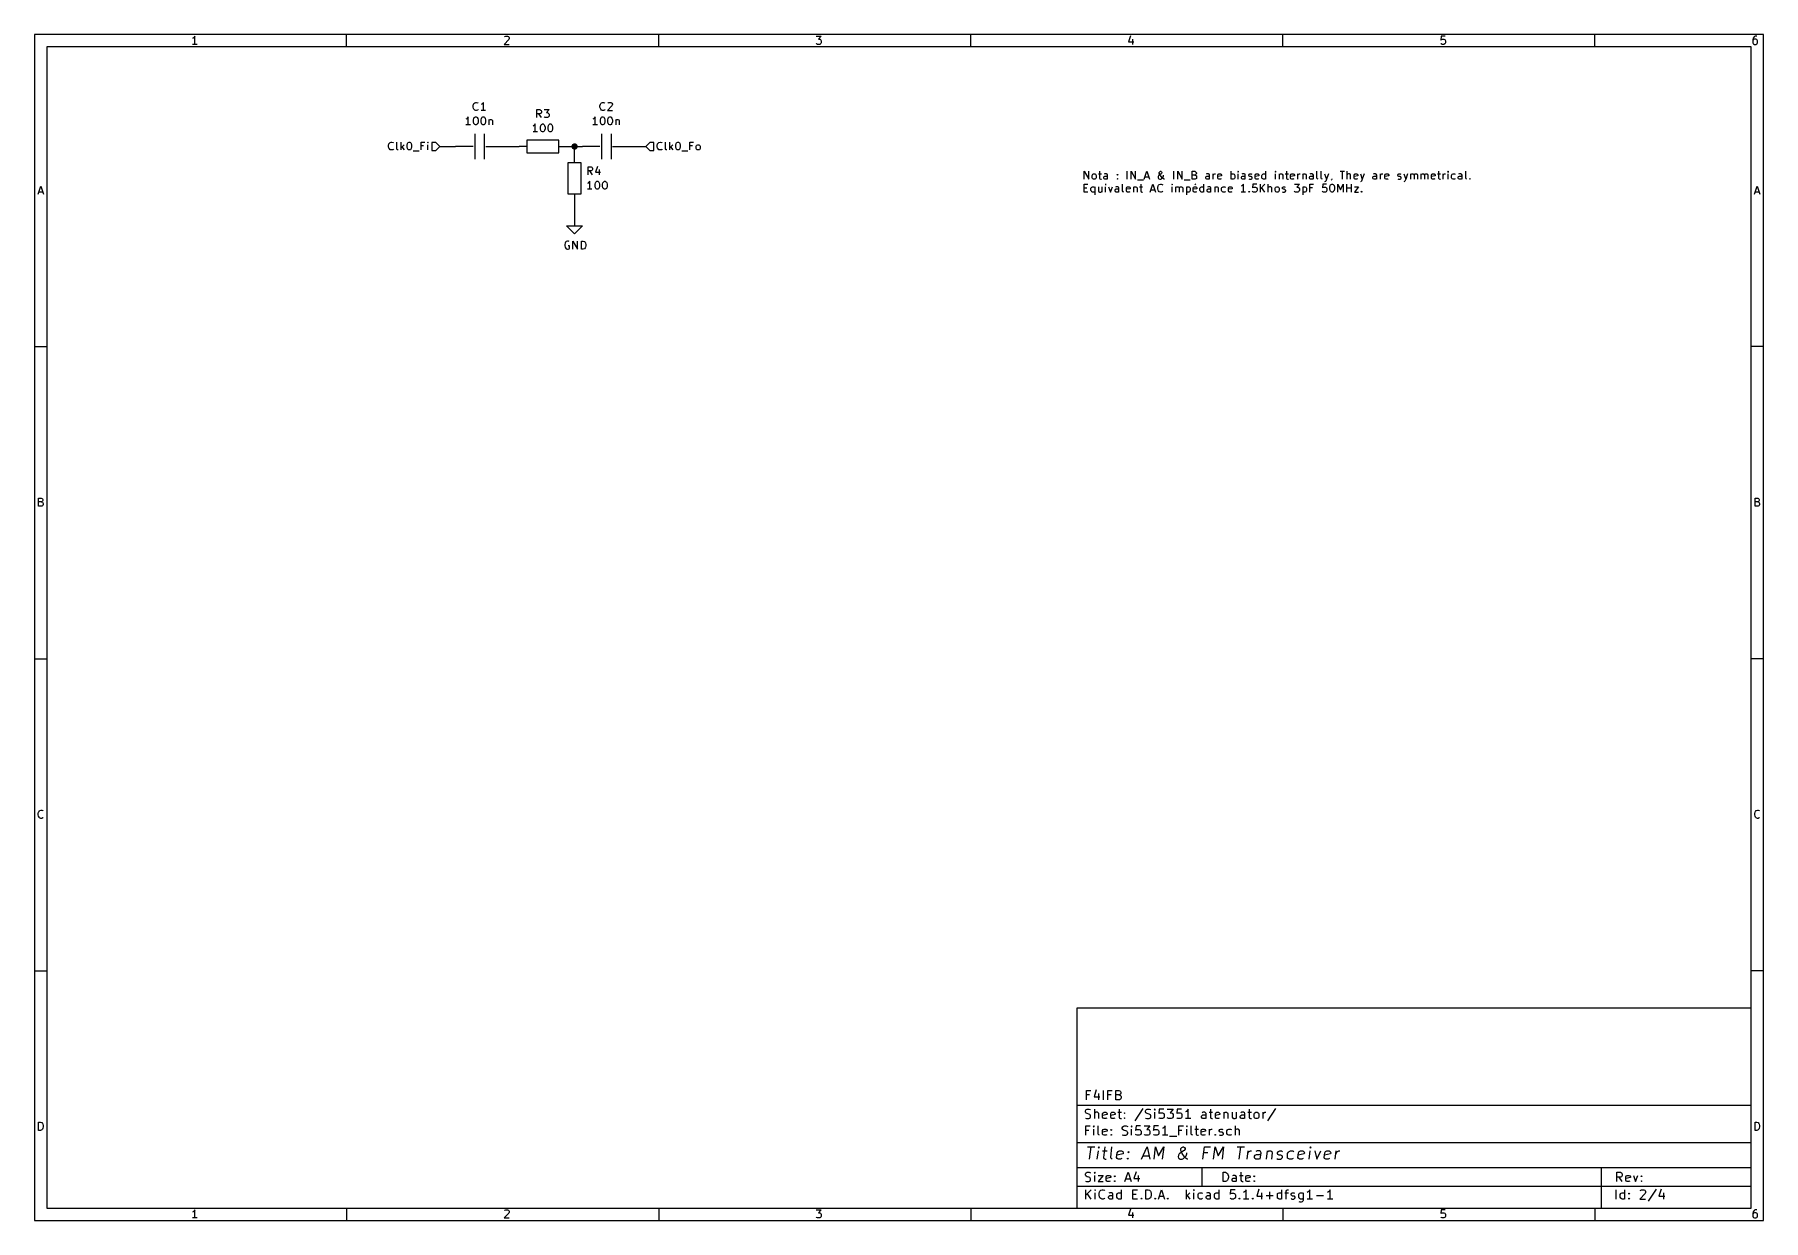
# Model space of a CAD drawing. Extents: x 0.4 to 11.3, y -7.9 to -0.4.
import ezdxf

# ---------------------------------------------------------------- set-up
doc = ezdxf.new("R2010")
doc.units = 0
doc.header["$MEASUREMENT"] = 0
for name, color, linetype in [('BLUE3', 171, 'CONTINUOUS'), ('BROWN2', 54, 'CONTINUOUS'), ('CYAN2', 4, 'CONTINUOUS'), ('GREEN2', 3, 'CONTINUOUS'), ('RED2', 1, 'CONTINUOUS')]:
    doc.layers.add(name, color=color, linetype=linetype)

msp = doc.modelspace()

# ---------------------------------------------------------------- linework, layer by layer
at = {"layer": 'BLUE3', "linetype": 'CONTINUOUS'}
for p, q in [((7.014, -1.306), (7.014, -1.256)), ((7.014, -1.256), (7.043, -1.306)), ((7.043, -1.306), (7.043, -1.256)), ((7.064, -1.282), (7.067, -1.278)), ((7.064, -1.297), (7.064, -1.282)), ((7.067, -1.301), (7.064, -1.297)), ((7.067, -1.278), (7.069, -1.275)), ((7.069, -1.304), (7.067, -1.301)), ((7.069, -1.275), (7.074, -1.273)), ((7.074, -1.306), (7.069, -1.304)), ((7.074, -1.273), (7.081, -1.273)), ((7.081, -1.306), (7.074, -1.306)), ((7.081, -1.273), (7.086, -1.275)), ((7.086, -1.304), (7.081, -1.306)), ((7.086, -1.275), (7.088, -1.278)), ((7.088, -1.301), (7.086, -1.304)), ((7.088, -1.278), (7.091, -1.282)), ((7.091, -1.297), (7.088, -1.301)), ((7.091, -1.282), (7.091, -1.297)), ((7.105, -1.273), (7.124, -1.273)), ((7.112, -1.256), (7.112, -1.299)), ((7.112, -1.299), (7.114, -1.304)), ((7.114, -1.304), (7.119, -1.306)), ((7.119, -1.306), (7.124, -1.306)), ((7.138, -1.294), (7.141, -1.289)), ((7.138, -1.299), (7.138, -1.294)), ((7.141, -1.304), (7.138, -1.299)), ((7.145, -1.273), (7.141, -1.275)), ((7.141, -1.289), (7.145, -1.287)), ((7.145, -1.306), (7.141, -1.304)), ((7.155, -1.273), (7.145, -1.273)), ((7.145, -1.287), (7.157, -1.287)), ((7.157, -1.306), (7.145, -1.306)), ((7.16, -1.275), (7.155, -1.273)), ((7.157, -1.287), (7.162, -1.285)), ((7.162, -1.304), (7.157, -1.306)), ((7.162, -1.28), (7.16, -1.275)), ((7.162, -1.306), (7.162, -1.28)), ((7.222, -1.278), (7.224, -1.275)), ((7.224, -1.28), (7.222, -1.278)), ((7.222, -1.304), (7.224, -1.301)), ((7.224, -1.306), (7.222, -1.304)), ((7.224, -1.275), (7.226, -1.278)), ((7.224, -1.275), (7.224, -1.28)), ((7.226, -1.278), (7.224, -1.28)), ((7.224, -1.301), (7.226, -1.304)), ((7.224, -1.301), (7.224, -1.306)), ((7.226, -1.304), (7.224, -1.306)), ((7.286, -1.306), (7.286, -1.256)), ((7.31, -1.306), (7.31, -1.256)), ((7.31, -1.256), (7.338, -1.306)), ((7.338, -1.306), (7.338, -1.256)), ((7.393, -1.306), (7.41, -1.256)), ((7.398, -1.292), (7.422, -1.292)), ((7.41, -1.256), (7.426, -1.306)), ((7.483, -1.285), (7.481, -1.289)), ((7.481, -1.289), (7.481, -1.297)), ((7.481, -1.297), (7.483, -1.301)), ((7.486, -1.282), (7.483, -1.285)), ((7.483, -1.301), (7.486, -1.304)), ((7.5, -1.273), (7.486, -1.282)), ((7.486, -1.304), (7.491, -1.306)), ((7.488, -1.263), (7.491, -1.259)), ((7.488, -1.268), (7.488, -1.263)), ((7.491, -1.275), (7.488, -1.268)), ((7.491, -1.259), (7.495, -1.256)), ((7.495, -1.282), (7.491, -1.275)), ((7.491, -1.306), (7.498, -1.306)), ((7.495, -1.256), (7.498, -1.256)), ((7.507, -1.297), (7.495, -1.282)), ((7.498, -1.256), (7.503, -1.259)), ((7.498, -1.306), (7.503, -1.304)), ((7.503, -1.27), (7.5, -1.273)), ((7.503, -1.259), (7.505, -1.263)), ((7.505, -1.266), (7.503, -1.27)), ((7.503, -1.304), (7.505, -1.301)), ((7.505, -1.263), (7.505, -1.266)), ((7.505, -1.301), (7.512, -1.292)), ((7.514, -1.304), (7.507, -1.297)), ((7.512, -1.292), (7.514, -1.285)), ((7.514, -1.285), (7.514, -1.28)), ((7.519, -1.306), (7.514, -1.304)), ((7.522, -1.306), (7.519, -1.306)), ((7.581, -1.306), (7.581, -1.256)), ((7.605, -1.306), (7.605, -1.256)), ((7.605, -1.256), (7.633, -1.306)), ((7.633, -1.306), (7.633, -1.256)), ((7.695, -1.306), (7.695, -1.256)), ((7.695, -1.256), (7.712, -1.256)), ((7.712, -1.28), (7.695, -1.28)), ((7.714, -1.306), (7.695, -1.306)), ((7.712, -1.256), (7.717, -1.259)), ((7.717, -1.278), (7.712, -1.28)), ((7.712, -1.28), (7.719, -1.282)), ((7.719, -1.304), (7.714, -1.306)), ((7.717, -1.259), (7.719, -1.261)), ((7.719, -1.275), (7.717, -1.278)), ((7.719, -1.261), (7.722, -1.266)), ((7.722, -1.27), (7.719, -1.275)), ((7.719, -1.282), (7.722, -1.285)), ((7.722, -1.301), (7.719, -1.304)), ((7.722, -1.266), (7.722, -1.27)), ((7.722, -1.285), (7.724, -1.289)), ((7.724, -1.297), (7.722, -1.301)), ((7.724, -1.289), (7.724, -1.297)), ((7.781, -1.294), (7.783, -1.289)), ((7.781, -1.299), (7.781, -1.294)), ((7.783, -1.304), (7.781, -1.299)), ((7.788, -1.273), (7.783, -1.275)), ((7.783, -1.289), (7.788, -1.287)), ((7.788, -1.306), (7.783, -1.304)), ((7.798, -1.273), (7.788, -1.273)), ((7.788, -1.287), (7.8, -1.287)), ((7.8, -1.306), (7.788, -1.306)), ((7.803, -1.275), (7.798, -1.273)), ((7.8, -1.287), (7.805, -1.285)), ((7.805, -1.304), (7.8, -1.306)), ((7.805, -1.28), (7.803, -1.275)), ((7.805, -1.306), (7.805, -1.28)), ((7.829, -1.306), (7.829, -1.273)), ((7.829, -1.282), (7.831, -1.278)), ((7.831, -1.278), (7.833, -1.275)), ((7.833, -1.275), (7.838, -1.273)), ((7.838, -1.273), (7.843, -1.273)), ((7.857, -1.28), (7.86, -1.275)), ((7.857, -1.299), (7.857, -1.28)), ((7.881, -1.285), (7.857, -1.289)), ((7.86, -1.304), (7.857, -1.299)), ((7.86, -1.275), (7.864, -1.273)), ((7.864, -1.306), (7.86, -1.304)), ((7.864, -1.273), (7.874, -1.273)), ((7.874, -1.306), (7.864, -1.306)), ((7.874, -1.273), (7.879, -1.275)), ((7.879, -1.304), (7.874, -1.306)), ((7.879, -1.275), (7.881, -1.28)), ((7.881, -1.28), (7.881, -1.285)), ((7.941, -1.306), (7.941, -1.256)), ((7.941, -1.275), (7.945, -1.273)), ((7.945, -1.306), (7.941, -1.304)), ((7.945, -1.273), (7.955, -1.273)), ((7.955, -1.306), (7.945, -1.306)), ((7.955, -1.273), (7.96, -1.275)), ((7.96, -1.304), (7.955, -1.306)), ((7.96, -1.275), (7.962, -1.278)), ((7.962, -1.301), (7.96, -1.304)), ((7.962, -1.278), (7.964, -1.282)), ((7.964, -1.297), (7.962, -1.301)), ((7.964, -1.282), (7.964, -1.297)), ((7.986, -1.256), (7.983, -1.259)), ((7.983, -1.259), (7.986, -1.261)), ((7.988, -1.259), (7.986, -1.256)), ((7.986, -1.256), (7.986, -1.261)), ((7.986, -1.261), (7.988, -1.259)), ((7.986, -1.306), (7.986, -1.273)), ((8.007, -1.294), (8.01, -1.289)), ((8.007, -1.299), (8.007, -1.294)), ((8.01, -1.304), (8.007, -1.299)), ((8.014, -1.273), (8.01, -1.275)), ((8.01, -1.289), (8.014, -1.287)), ((8.014, -1.306), (8.01, -1.304)), ((8.024, -1.273), (8.014, -1.273)), ((8.014, -1.287), (8.026, -1.287)), ((8.026, -1.306), (8.014, -1.306)), ((8.029, -1.275), (8.024, -1.273)), ((8.026, -1.287), (8.031, -1.285)), ((8.031, -1.304), (8.026, -1.306)), ((8.031, -1.28), (8.029, -1.275)), ((8.031, -1.306), (8.031, -1.28)), ((8.053, -1.28), (8.055, -1.275)), ((8.053, -1.282), (8.053, -1.28)), ((8.055, -1.287), (8.053, -1.282)), ((8.053, -1.304), (8.057, -1.306)), ((8.055, -1.275), (8.06, -1.273)), ((8.06, -1.289), (8.055, -1.287)), ((8.057, -1.306), (8.067, -1.306)), ((8.06, -1.273), (8.067, -1.273)), ((8.067, -1.289), (8.06, -1.289)), ((8.067, -1.273), (8.072, -1.275)), ((8.072, -1.292), (8.067, -1.289)), ((8.067, -1.306), (8.072, -1.304)), ((8.074, -1.297), (8.072, -1.292)), ((8.072, -1.304), (8.074, -1.299)), ((8.074, -1.299), (8.074, -1.297)), ((8.093, -1.28), (8.095, -1.275)), ((8.093, -1.299), (8.093, -1.28)), ((8.117, -1.285), (8.093, -1.289)), ((8.095, -1.304), (8.093, -1.299)), ((8.095, -1.275), (8.1, -1.273)), ((8.1, -1.306), (8.095, -1.304)), ((8.1, -1.273), (8.11, -1.273)), ((8.11, -1.306), (8.1, -1.306)), ((8.11, -1.273), (8.114, -1.275)), ((8.114, -1.304), (8.11, -1.306)), ((8.114, -1.275), (8.117, -1.28)), ((8.117, -1.28), (8.117, -1.285)), ((8.136, -1.282), (8.138, -1.278)), ((8.136, -1.297), (8.136, -1.282)), ((8.138, -1.301), (8.136, -1.297)), ((8.138, -1.278), (8.141, -1.275)), ((8.141, -1.304), (8.138, -1.301)), ((8.141, -1.275), (8.145, -1.273)), ((8.145, -1.306), (8.141, -1.304)), ((8.145, -1.273), (8.155, -1.273)), ((8.155, -1.306), (8.145, -1.306)), ((8.155, -1.273), (8.16, -1.275)), ((8.16, -1.304), (8.155, -1.306)), ((8.16, -1.306), (8.16, -1.256)), ((8.222, -1.256), (8.219, -1.259)), ((8.219, -1.259), (8.222, -1.261)), ((8.224, -1.259), (8.222, -1.256)), ((8.222, -1.256), (8.222, -1.261)), ((8.222, -1.261), (8.224, -1.259)), ((8.222, -1.306), (8.222, -1.273)), ((8.245, -1.273), (8.245, -1.306)), ((8.245, -1.278), (8.248, -1.275)), ((8.248, -1.275), (8.253, -1.273)), ((8.253, -1.273), (8.26, -1.273)), ((8.26, -1.273), (8.264, -1.275)), ((8.264, -1.275), (8.267, -1.28)), ((8.267, -1.28), (8.267, -1.306)), ((8.283, -1.273), (8.303, -1.273)), ((8.291, -1.256), (8.291, -1.299)), ((8.291, -1.299), (8.293, -1.304)), ((8.293, -1.304), (8.298, -1.306)), ((8.298, -1.306), (8.303, -1.306)), ((8.317, -1.28), (8.319, -1.275)), ((8.317, -1.299), (8.317, -1.28)), ((8.341, -1.285), (8.317, -1.289)), ((8.319, -1.304), (8.317, -1.299)), ((8.319, -1.275), (8.324, -1.273)), ((8.324, -1.306), (8.319, -1.304)), ((8.324, -1.273), (8.333, -1.273)), ((8.333, -1.306), (8.324, -1.306)), ((8.333, -1.273), (8.338, -1.275)), ((8.338, -1.304), (8.333, -1.306)), ((8.338, -1.275), (8.341, -1.28)), ((8.341, -1.28), (8.341, -1.285)), ((8.362, -1.306), (8.362, -1.273)), ((8.362, -1.282), (8.364, -1.278)), ((8.364, -1.278), (8.367, -1.275)), ((8.367, -1.275), (8.372, -1.273)), ((8.372, -1.273), (8.376, -1.273)), ((8.393, -1.273), (8.393, -1.306)), ((8.393, -1.278), (8.395, -1.275)), ((8.395, -1.275), (8.4, -1.273)), ((8.4, -1.273), (8.407, -1.273)), ((8.407, -1.273), (8.412, -1.275)), ((8.412, -1.275), (8.414, -1.28)), ((8.414, -1.28), (8.414, -1.306)), ((8.436, -1.294), (8.438, -1.289)), ((8.436, -1.299), (8.436, -1.294)), ((8.438, -1.304), (8.436, -1.299)), ((8.443, -1.273), (8.438, -1.275)), ((8.438, -1.289), (8.443, -1.287)), ((8.443, -1.306), (8.438, -1.304)), ((8.453, -1.273), (8.443, -1.273)), ((8.443, -1.287), (8.455, -1.287)), ((8.455, -1.306), (8.443, -1.306)), ((8.457, -1.275), (8.453, -1.273)), ((8.455, -1.287), (8.46, -1.285)), ((8.46, -1.304), (8.455, -1.306)), ((8.46, -1.28), (8.457, -1.275)), ((8.46, -1.306), (8.46, -1.28)), ((8.483, -1.299), (8.483, -1.256)), ((8.486, -1.304), (8.483, -1.299)), ((8.491, -1.306), (8.486, -1.304)), ((8.51, -1.299), (8.51, -1.256)), ((8.512, -1.304), (8.51, -1.299)), ((8.517, -1.306), (8.512, -1.304)), ((8.531, -1.273), (8.543, -1.306)), ((8.543, -1.306), (8.538, -1.318)), ((8.555, -1.273), (8.543, -1.306)), ((8.576, -1.306), (8.574, -1.311)), ((8.576, -1.304), (8.576, -1.306)), ((8.629, -1.256), (8.657, -1.256)), ((8.643, -1.306), (8.643, -1.256)), ((8.674, -1.306), (8.674, -1.256)), ((8.676, -1.275), (8.674, -1.278)), ((8.681, -1.273), (8.676, -1.275)), ((8.688, -1.273), (8.681, -1.273)), ((8.693, -1.275), (8.688, -1.273)), ((8.695, -1.28), (8.693, -1.275)), ((8.695, -1.306), (8.695, -1.28)), ((8.717, -1.28), (8.719, -1.275)), ((8.717, -1.299), (8.717, -1.28)), ((8.741, -1.285), (8.717, -1.289)), ((8.719, -1.304), (8.717, -1.299)), ((8.719, -1.275), (8.724, -1.273)), ((8.724, -1.306), (8.719, -1.304)), ((8.724, -1.273), (8.733, -1.273)), ((8.733, -1.306), (8.724, -1.306)), ((8.733, -1.273), (8.738, -1.275)), ((8.738, -1.304), (8.733, -1.306)), ((8.738, -1.275), (8.741, -1.28)), ((8.741, -1.28), (8.741, -1.285)), ((8.757, -1.273), (8.769, -1.306)), ((8.769, -1.306), (8.764, -1.318)), ((8.781, -1.273), (8.769, -1.306)), ((8.836, -1.294), (8.838, -1.289)), ((8.836, -1.299), (8.836, -1.294)), ((8.838, -1.304), (8.836, -1.299)), ((8.843, -1.273), (8.838, -1.275)), ((8.838, -1.289), (8.843, -1.287)), ((8.843, -1.306), (8.838, -1.304)), ((8.853, -1.273), (8.843, -1.273)), ((8.843, -1.287), (8.855, -1.287)), ((8.855, -1.306), (8.843, -1.306)), ((8.857, -1.275), (8.853, -1.273)), ((8.855, -1.287), (8.86, -1.285)), ((8.86, -1.304), (8.855, -1.306)), ((8.86, -1.28), (8.857, -1.275)), ((8.86, -1.306), (8.86, -1.28)), ((8.883, -1.306), (8.883, -1.273)), ((8.883, -1.282), (8.886, -1.278)), ((8.886, -1.278), (8.888, -1.275)), ((8.888, -1.275), (8.893, -1.273)), ((8.893, -1.273), (8.898, -1.273)), ((8.912, -1.28), (8.914, -1.275)), ((8.912, -1.299), (8.912, -1.28)), ((8.936, -1.285), (8.912, -1.289)), ((8.914, -1.304), (8.912, -1.299)), ((8.914, -1.275), (8.919, -1.273)), ((8.919, -1.306), (8.914, -1.304)), ((8.919, -1.273), (8.929, -1.273)), ((8.929, -1.306), (8.919, -1.306)), ((8.929, -1.273), (8.933, -1.275)), ((8.933, -1.304), (8.929, -1.306)), ((8.933, -1.275), (8.936, -1.28)), ((8.936, -1.28), (8.936, -1.285)), ((8.993, -1.28), (8.995, -1.275)), ((8.993, -1.282), (8.993, -1.28)), ((8.995, -1.287), (8.993, -1.282)), ((8.993, -1.304), (8.998, -1.306)), ((8.995, -1.275), (9, -1.273)), ((9, -1.289), (8.995, -1.287)), ((8.998, -1.306), (9.007, -1.306)), ((9, -1.273), (9.007, -1.273)), ((9.007, -1.289), (9, -1.289)), ((9.007, -1.273), (9.012, -1.275)), ((9.012, -1.292), (9.007, -1.289)), ((9.007, -1.306), (9.012, -1.304)), ((9.014, -1.297), (9.012, -1.292)), ((9.012, -1.304), (9.014, -1.299)), ((9.014, -1.299), (9.014, -1.297)), ((9.031, -1.273), (9.043, -1.306)), ((9.043, -1.306), (9.038, -1.318)), ((9.055, -1.273), (9.043, -1.306)), ((9.074, -1.306), (9.074, -1.273)), ((9.074, -1.278), (9.076, -1.275)), ((9.076, -1.275), (9.081, -1.273)), ((9.081, -1.273), (9.088, -1.273)), ((9.088, -1.273), (9.093, -1.275)), ((9.093, -1.275), (9.095, -1.28)), ((9.095, -1.28), (9.098, -1.275)), ((9.095, -1.28), (9.095, -1.306)), ((9.098, -1.275), (9.103, -1.273)), ((9.103, -1.273), (9.11, -1.273)), ((9.11, -1.273), (9.114, -1.275)), ((9.114, -1.275), (9.117, -1.28)), ((9.117, -1.28), (9.117, -1.306)), ((9.141, -1.306), (9.141, -1.273)), ((9.141, -1.278), (9.143, -1.275)), ((9.143, -1.275), (9.148, -1.273)), ((9.148, -1.273), (9.155, -1.273)), ((9.155, -1.273), (9.16, -1.275)), ((9.16, -1.275), (9.162, -1.28)), ((9.162, -1.28), (9.164, -1.275)), ((9.162, -1.28), (9.162, -1.306)), ((9.164, -1.275), (9.169, -1.273)), ((9.169, -1.273), (9.176, -1.273)), ((9.176, -1.273), (9.181, -1.275)), ((9.181, -1.275), (9.183, -1.28)), ((9.183, -1.28), (9.183, -1.306)), ((9.205, -1.28), (9.207, -1.275)), ((9.205, -1.299), (9.205, -1.28)), ((9.229, -1.285), (9.205, -1.289)), ((9.207, -1.304), (9.205, -1.299)), ((9.207, -1.275), (9.212, -1.273)), ((9.212, -1.306), (9.207, -1.304)), ((9.212, -1.273), (9.222, -1.273)), ((9.222, -1.306), (9.212, -1.306)), ((9.222, -1.273), (9.226, -1.275)), ((9.226, -1.304), (9.222, -1.306)), ((9.226, -1.275), (9.229, -1.28)), ((9.229, -1.28), (9.229, -1.285)), ((9.243, -1.273), (9.262, -1.273)), ((9.25, -1.256), (9.25, -1.299)), ((9.25, -1.299), (9.253, -1.304)), ((9.253, -1.304), (9.257, -1.306)), ((9.257, -1.306), (9.262, -1.306)), ((9.279, -1.306), (9.279, -1.273)), ((9.279, -1.282), (9.281, -1.278)), ((9.281, -1.278), (9.283, -1.275)), ((9.283, -1.275), (9.288, -1.273)), ((9.288, -1.273), (9.293, -1.273)), ((9.31, -1.256), (9.307, -1.259)), ((9.307, -1.259), (9.31, -1.261)), ((9.312, -1.259), (9.31, -1.256)), ((9.31, -1.256), (9.31, -1.261)), ((9.31, -1.261), (9.312, -1.259)), ((9.31, -1.306), (9.31, -1.273)), ((9.331, -1.282), (9.333, -1.278)), ((9.331, -1.297), (9.331, -1.282)), ((9.333, -1.301), (9.331, -1.297)), ((9.333, -1.278), (9.336, -1.275)), ((9.336, -1.304), (9.333, -1.301)), ((9.336, -1.275), (9.341, -1.273)), ((9.341, -1.306), (9.336, -1.304)), ((9.341, -1.273), (9.35, -1.273)), ((9.35, -1.306), (9.341, -1.306)), ((9.35, -1.273), (9.355, -1.275)), ((9.355, -1.304), (9.35, -1.306)), ((9.374, -1.294), (9.376, -1.289)), ((9.374, -1.299), (9.374, -1.294)), ((9.376, -1.304), (9.374, -1.299)), ((9.381, -1.273), (9.376, -1.275)), ((9.376, -1.289), (9.381, -1.287)), ((9.381, -1.306), (9.376, -1.304)), ((9.391, -1.273), (9.381, -1.273)), ((9.381, -1.287), (9.393, -1.287)), ((9.393, -1.306), (9.381, -1.306)), ((9.395, -1.275), (9.391, -1.273)), ((9.393, -1.287), (9.398, -1.285)), ((9.398, -1.304), (9.393, -1.306)), ((9.398, -1.28), (9.395, -1.275)), ((9.398, -1.306), (9.398, -1.28)), ((9.422, -1.299), (9.422, -1.256)), ((9.424, -1.304), (9.422, -1.299)), ((9.429, -1.306), (9.424, -1.304)), ((9.445, -1.304), (9.448, -1.301)), ((9.448, -1.306), (9.445, -1.304)), ((9.448, -1.301), (9.45, -1.304)), ((9.448, -1.301), (9.448, -1.306)), ((9.45, -1.304), (9.448, -1.306)), ((7.014, -1.387), (7.014, -1.337)), ((7.014, -1.337), (7.038, -1.337)), ((7.014, -1.361), (7.031, -1.361)), ((7.038, -1.387), (7.014, -1.387)), ((7.057, -1.363), (7.06, -1.359)), ((7.057, -1.378), (7.057, -1.363)), ((7.06, -1.382), (7.057, -1.378)), ((7.06, -1.359), (7.062, -1.356)), ((7.062, -1.385), (7.06, -1.382)), ((7.062, -1.356), (7.067, -1.354)), ((7.067, -1.387), (7.062, -1.385)), ((7.067, -1.354), (7.076, -1.354)), ((7.076, -1.387), (7.067, -1.387)), ((7.076, -1.354), (7.081, -1.356)), ((7.081, -1.385), (7.076, -1.387)), ((7.081, -1.354), (7.081, -1.404)), ((7.105, -1.354), (7.105, -1.38)), ((7.105, -1.38), (7.107, -1.385)), ((7.107, -1.385), (7.112, -1.387)), ((7.112, -1.387), (7.119, -1.387)), ((7.119, -1.387), (7.124, -1.385)), ((7.124, -1.385), (7.126, -1.382)), ((7.126, -1.354), (7.126, -1.387)), ((7.15, -1.337), (7.148, -1.34)), ((7.148, -1.34), (7.15, -1.342)), ((7.153, -1.34), (7.15, -1.337)), ((7.15, -1.337), (7.15, -1.342)), ((7.15, -1.342), (7.153, -1.34)), ((7.15, -1.387), (7.15, -1.354)), ((7.169, -1.354), (7.181, -1.387)), ((7.181, -1.387), (7.193, -1.354)), ((7.21, -1.375), (7.212, -1.37)), ((7.21, -1.38), (7.21, -1.375)), ((7.212, -1.385), (7.21, -1.38)), ((7.217, -1.354), (7.212, -1.356)), ((7.212, -1.37), (7.217, -1.368)), ((7.217, -1.387), (7.212, -1.385)), ((7.226, -1.354), (7.217, -1.354)), ((7.217, -1.368), (7.229, -1.368)), ((7.229, -1.387), (7.217, -1.387)), ((7.231, -1.356), (7.226, -1.354)), ((7.229, -1.368), (7.233, -1.366)), ((7.233, -1.385), (7.229, -1.387)), ((7.233, -1.361), (7.231, -1.356)), ((7.233, -1.387), (7.233, -1.361)), ((7.257, -1.38), (7.257, -1.337)), ((7.26, -1.385), (7.257, -1.38)), ((7.264, -1.387), (7.26, -1.385)), ((7.281, -1.361), (7.283, -1.356)), ((7.281, -1.38), (7.281, -1.361)), ((7.305, -1.366), (7.281, -1.37)), ((7.283, -1.385), (7.281, -1.38)), ((7.283, -1.356), (7.288, -1.354)), ((7.288, -1.387), (7.283, -1.385)), ((7.288, -1.354), (7.298, -1.354)), ((7.298, -1.387), (7.288, -1.387)), ((7.298, -1.354), (7.303, -1.356)), ((7.303, -1.385), (7.298, -1.387)), ((7.303, -1.356), (7.305, -1.361)), ((7.305, -1.361), (7.305, -1.366)), ((7.326, -1.354), (7.326, -1.387)), ((7.326, -1.359), (7.329, -1.356)), ((7.329, -1.356), (7.333, -1.354)), ((7.333, -1.354), (7.341, -1.354)), ((7.341, -1.354), (7.345, -1.356)), ((7.345, -1.356), (7.348, -1.361)), ((7.348, -1.361), (7.348, -1.387)), ((7.35, -1.311), (7.388, -1.311)), ((7.364, -1.354), (7.383, -1.354)), ((7.372, -1.337), (7.372, -1.38)), ((7.372, -1.38), (7.374, -1.385)), ((7.374, -1.385), (7.379, -1.387)), ((7.379, -1.387), (7.383, -1.387)), ((7.431, -1.387), (7.448, -1.337)), ((7.436, -1.373), (7.46, -1.373)), ((7.448, -1.337), (7.464, -1.387)), ((7.479, -1.359), (7.481, -1.349)), ((7.479, -1.366), (7.479, -1.359)), ((7.481, -1.375), (7.479, -1.366)), ((7.481, -1.349), (7.483, -1.344)), ((7.483, -1.38), (7.481, -1.375)), ((7.483, -1.344), (7.488, -1.34)), ((7.488, -1.385), (7.483, -1.38)), ((7.488, -1.34), (7.495, -1.337)), ((7.495, -1.387), (7.488, -1.385)), ((7.495, -1.337), (7.5, -1.337)), ((7.5, -1.387), (7.495, -1.387)), ((7.5, -1.337), (7.507, -1.34)), ((7.507, -1.385), (7.5, -1.387)), ((7.507, -1.34), (7.51, -1.342)), ((7.51, -1.382), (7.507, -1.385)), ((7.569, -1.337), (7.567, -1.34)), ((7.567, -1.34), (7.569, -1.342)), ((7.572, -1.34), (7.569, -1.337)), ((7.569, -1.337), (7.569, -1.342)), ((7.569, -1.342), (7.572, -1.34)), ((7.569, -1.387), (7.569, -1.354)), ((7.593, -1.387), (7.593, -1.354)), ((7.593, -1.359), (7.595, -1.356)), ((7.595, -1.356), (7.6, -1.354)), ((7.6, -1.354), (7.607, -1.354)), ((7.607, -1.354), (7.612, -1.356)), ((7.612, -1.356), (7.614, -1.361)), ((7.614, -1.361), (7.617, -1.356)), ((7.614, -1.361), (7.614, -1.387)), ((7.617, -1.356), (7.622, -1.354)), ((7.622, -1.354), (7.629, -1.354)), ((7.629, -1.354), (7.633, -1.356)), ((7.633, -1.356), (7.636, -1.361)), ((7.636, -1.361), (7.636, -1.387)), ((7.645, -1.311), (7.683, -1.311)), ((7.66, -1.354), (7.66, -1.404)), ((7.66, -1.356), (7.664, -1.354)), ((7.664, -1.387), (7.66, -1.385)), ((7.664, -1.354), (7.674, -1.354)), ((7.674, -1.387), (7.664, -1.387)), ((7.674, -1.354), (7.679, -1.356)), ((7.679, -1.385), (7.674, -1.387)), ((7.679, -1.356), (7.681, -1.359)), ((7.681, -1.382), (7.679, -1.385)), ((7.681, -1.359), (7.683, -1.363)), ((7.683, -1.378), (7.681, -1.382)), ((7.683, -1.363), (7.683, -1.378)), ((7.703, -1.361), (7.705, -1.356)), ((7.703, -1.38), (7.703, -1.361)), ((7.726, -1.366), (7.703, -1.37)), ((7.705, -1.385), (7.703, -1.38)), ((7.705, -1.356), (7.71, -1.354)), ((7.71, -1.387), (7.705, -1.385)), ((7.71, -1.354), (7.719, -1.354)), ((7.719, -1.387), (7.71, -1.387)), ((7.719, -1.335), (7.712, -1.342)), ((7.719, -1.354), (7.724, -1.356)), ((7.724, -1.385), (7.719, -1.387)), ((7.724, -1.356), (7.726, -1.361)), ((7.726, -1.361), (7.726, -1.366)), ((7.745, -1.363), (7.748, -1.359)), ((7.745, -1.378), (7.745, -1.363)), ((7.748, -1.382), (7.745, -1.378)), ((7.748, -1.359), (7.75, -1.356)), ((7.75, -1.385), (7.748, -1.382)), ((7.75, -1.356), (7.755, -1.354)), ((7.755, -1.387), (7.75, -1.385)), ((7.755, -1.354), (7.764, -1.354)), ((7.764, -1.387), (7.755, -1.387)), ((7.764, -1.354), (7.769, -1.356)), ((7.769, -1.385), (7.764, -1.387)), ((7.769, -1.387), (7.769, -1.337)), ((7.791, -1.375), (7.793, -1.37)), ((7.791, -1.38), (7.791, -1.375)), ((7.793, -1.385), (7.791, -1.38)), ((7.798, -1.354), (7.793, -1.356)), ((7.793, -1.37), (7.798, -1.368)), ((7.798, -1.387), (7.793, -1.385)), ((7.807, -1.354), (7.798, -1.354)), ((7.798, -1.368), (7.81, -1.368)), ((7.81, -1.387), (7.798, -1.387)), ((7.812, -1.356), (7.807, -1.354)), ((7.81, -1.368), (7.814, -1.366)), ((7.814, -1.385), (7.81, -1.387)), ((7.814, -1.361), (7.812, -1.356)), ((7.814, -1.387), (7.814, -1.361)), ((7.838, -1.354), (7.838, -1.387)), ((7.838, -1.359), (7.841, -1.356)), ((7.841, -1.356), (7.845, -1.354)), ((7.845, -1.354), (7.853, -1.354)), ((7.853, -1.354), (7.857, -1.356)), ((7.857, -1.356), (7.86, -1.361)), ((7.86, -1.361), (7.86, -1.387)), ((7.881, -1.363), (7.883, -1.359)), ((7.881, -1.378), (7.881, -1.363)), ((7.883, -1.382), (7.881, -1.378)), ((7.883, -1.359), (7.886, -1.356)), ((7.886, -1.385), (7.883, -1.382)), ((7.886, -1.356), (7.891, -1.354)), ((7.891, -1.387), (7.886, -1.385)), ((7.891, -1.354), (7.9, -1.354)), ((7.9, -1.387), (7.891, -1.387)), ((7.9, -1.354), (7.905, -1.356)), ((7.905, -1.385), (7.9, -1.387)), ((7.924, -1.361), (7.926, -1.356)), ((7.924, -1.38), (7.924, -1.361)), ((7.948, -1.366), (7.924, -1.37)), ((7.926, -1.385), (7.924, -1.38)), ((7.926, -1.356), (7.931, -1.354)), ((7.931, -1.387), (7.926, -1.385)), ((7.931, -1.354), (7.941, -1.354)), ((7.941, -1.387), (7.931, -1.387)), ((7.941, -1.354), (7.945, -1.356)), ((7.945, -1.385), (7.941, -1.387)), ((7.945, -1.356), (7.948, -1.361)), ((7.948, -1.361), (7.948, -1.366)), ((8.01, -1.349), (8.005, -1.351)), ((8.033, -1.387), (8.005, -1.387)), ((8.014, -1.344), (8.01, -1.349)), ((8.019, -1.337), (8.014, -1.344)), ((8.019, -1.387), (8.019, -1.337)), ((8.053, -1.385), (8.055, -1.382)), ((8.055, -1.387), (8.053, -1.385)), ((8.055, -1.382), (8.057, -1.385)), ((8.055, -1.382), (8.055, -1.387)), ((8.057, -1.385), (8.055, -1.387)), ((8.079, -1.337), (8.076, -1.361)), ((8.076, -1.361), (8.079, -1.359)), ((8.079, -1.385), (8.076, -1.382)), ((8.103, -1.337), (8.079, -1.337)), ((8.079, -1.359), (8.083, -1.356)), ((8.083, -1.387), (8.079, -1.385)), ((8.083, -1.356), (8.095, -1.356)), ((8.095, -1.387), (8.083, -1.387)), ((8.095, -1.356), (8.1, -1.359)), ((8.1, -1.385), (8.095, -1.387)), ((8.1, -1.359), (8.103, -1.361)), ((8.103, -1.382), (8.1, -1.385)), ((8.103, -1.361), (8.105, -1.366)), ((8.105, -1.378), (8.103, -1.382)), ((8.105, -1.366), (8.105, -1.378)), ((8.126, -1.387), (8.126, -1.337)), ((8.155, -1.337), (8.126, -1.366)), ((8.155, -1.387), (8.133, -1.359)), ((8.176, -1.387), (8.176, -1.337)), ((8.179, -1.356), (8.176, -1.359)), ((8.183, -1.354), (8.179, -1.356)), ((8.191, -1.354), (8.183, -1.354)), ((8.195, -1.356), (8.191, -1.354)), ((8.198, -1.361), (8.195, -1.356)), ((8.198, -1.387), (8.198, -1.361)), ((8.219, -1.363), (8.222, -1.359)), ((8.219, -1.378), (8.219, -1.363)), ((8.222, -1.382), (8.219, -1.378)), ((8.222, -1.359), (8.224, -1.356)), ((8.224, -1.385), (8.222, -1.382)), ((8.224, -1.356), (8.229, -1.354)), ((8.229, -1.387), (8.224, -1.385)), ((8.229, -1.354), (8.236, -1.354)), ((8.236, -1.387), (8.229, -1.387)), ((8.236, -1.354), (8.241, -1.356)), ((8.241, -1.385), (8.236, -1.387)), ((8.241, -1.356), (8.243, -1.359)), ((8.243, -1.382), (8.241, -1.385)), ((8.243, -1.359), (8.245, -1.363)), ((8.245, -1.378), (8.243, -1.382)), ((8.245, -1.363), (8.245, -1.378)), ((8.264, -1.361), (8.267, -1.356)), ((8.264, -1.363), (8.264, -1.361)), ((8.267, -1.368), (8.264, -1.363)), ((8.264, -1.385), (8.269, -1.387)), ((8.267, -1.356), (8.272, -1.354)), ((8.272, -1.37), (8.267, -1.368)), ((8.269, -1.387), (8.279, -1.387)), ((8.272, -1.354), (8.279, -1.354)), ((8.279, -1.37), (8.272, -1.37)), ((8.279, -1.354), (8.283, -1.356)), ((8.283, -1.373), (8.279, -1.37)), ((8.279, -1.387), (8.283, -1.385)), ((8.286, -1.378), (8.283, -1.373)), ((8.283, -1.385), (8.286, -1.38)), ((8.286, -1.38), (8.286, -1.378)), ((8.341, -1.337), (8.372, -1.337)), ((8.343, -1.385), (8.341, -1.382)), ((8.348, -1.387), (8.343, -1.385)), ((8.362, -1.387), (8.348, -1.387)), ((8.372, -1.337), (8.355, -1.356)), ((8.355, -1.356), (8.362, -1.356)), ((8.362, -1.356), (8.367, -1.359)), ((8.367, -1.385), (8.362, -1.387)), ((8.367, -1.359), (8.369, -1.361)), ((8.369, -1.382), (8.367, -1.385)), ((8.369, -1.361), (8.372, -1.366)), ((8.372, -1.378), (8.369, -1.382)), ((8.372, -1.366), (8.372, -1.378)), ((8.393, -1.354), (8.393, -1.404)), ((8.393, -1.356), (8.398, -1.354)), ((8.398, -1.387), (8.393, -1.385)), ((8.398, -1.354), (8.407, -1.354)), ((8.407, -1.387), (8.398, -1.387)), ((8.407, -1.354), (8.412, -1.356)), ((8.412, -1.385), (8.407, -1.387)), ((8.412, -1.356), (8.414, -1.359)), ((8.414, -1.382), (8.412, -1.385)), ((8.414, -1.359), (8.417, -1.363)), ((8.417, -1.378), (8.414, -1.382)), ((8.417, -1.363), (8.417, -1.378)), ((8.438, -1.387), (8.438, -1.337)), ((8.438, -1.337), (8.462, -1.337)), ((8.455, -1.361), (8.438, -1.361)), ((8.519, -1.337), (8.517, -1.361)), ((8.517, -1.361), (8.519, -1.359)), ((8.519, -1.385), (8.517, -1.382)), ((8.543, -1.337), (8.519, -1.337)), ((8.519, -1.359), (8.524, -1.356)), ((8.524, -1.387), (8.519, -1.385)), ((8.524, -1.356), (8.536, -1.356)), ((8.536, -1.387), (8.524, -1.387)), ((8.536, -1.32), (8.531, -1.323)), ((8.538, -1.318), (8.536, -1.32)), ((8.536, -1.356), (8.541, -1.359)), ((8.541, -1.385), (8.536, -1.387)), ((8.541, -1.359), (8.543, -1.361)), ((8.543, -1.382), (8.541, -1.385)), ((8.543, -1.361), (8.545, -1.366)), ((8.545, -1.378), (8.543, -1.382)), ((8.545, -1.366), (8.545, -1.378)), ((8.564, -1.356), (8.567, -1.347)), ((8.564, -1.368), (8.564, -1.356)), ((8.567, -1.378), (8.564, -1.368)), ((8.567, -1.347), (8.569, -1.342)), ((8.569, -1.382), (8.567, -1.378)), ((8.569, -1.342), (8.572, -1.34)), ((8.572, -1.385), (8.569, -1.382)), ((8.574, -1.311), (8.572, -1.313)), ((8.572, -1.34), (8.576, -1.337)), ((8.576, -1.387), (8.572, -1.385)), ((8.576, -1.337), (8.581, -1.337)), ((8.581, -1.387), (8.576, -1.387)), ((8.581, -1.337), (8.586, -1.34)), ((8.586, -1.385), (8.581, -1.387)), ((8.586, -1.34), (8.588, -1.342)), ((8.588, -1.382), (8.586, -1.385)), ((8.588, -1.342), (8.591, -1.347)), ((8.591, -1.378), (8.588, -1.382)), ((8.591, -1.347), (8.593, -1.356)), ((8.593, -1.368), (8.591, -1.378)), ((8.593, -1.356), (8.593, -1.368)), ((8.614, -1.387), (8.614, -1.337)), ((8.614, -1.337), (8.631, -1.373)), ((8.631, -1.373), (8.648, -1.337)), ((8.648, -1.337), (8.648, -1.387)), ((8.672, -1.387), (8.672, -1.337)), ((8.672, -1.361), (8.7, -1.361)), ((8.7, -1.387), (8.7, -1.337)), ((8.719, -1.354), (8.745, -1.354)), ((8.745, -1.354), (8.719, -1.387)), ((8.719, -1.387), (8.745, -1.387)), ((8.762, -1.32), (8.757, -1.323)), ((8.764, -1.318), (8.762, -1.32)), ((8.762, -1.385), (8.764, -1.382)), ((8.764, -1.387), (8.762, -1.385)), ((8.764, -1.382), (8.767, -1.385)), ((8.764, -1.382), (8.764, -1.387)), ((8.767, -1.385), (8.764, -1.387)), ((9.036, -1.32), (9.031, -1.323)), ((9.038, -1.318), (9.036, -1.32))]:
    msp.add_line(p, q, dxfattribs=at)
at = {"layer": 'BROWN2', "linetype": 'CONTINUOUS'}
for p, q in [((2.627, -1.094), (2.629, -1.084)), ((2.629, -1.084), (2.632, -1.079)), ((2.632, -1.079), (2.637, -1.075)), ((2.637, -1.075), (2.644, -1.072)), ((2.644, -1.072), (2.648, -1.072)), ((2.648, -1.072), (2.656, -1.075)), ((2.656, -1.075), (2.658, -1.077)), ((2.679, -1.115), (2.679, -1.072)), ((2.706, -1.122), (2.706, -1.072)), ((2.725, -1.089), (2.706, -1.108)), ((2.744, -1.091), (2.746, -1.082)), ((2.746, -1.082), (2.748, -1.077)), ((2.748, -1.077), (2.751, -1.075)), ((2.751, -1.075), (2.756, -1.072)), ((2.756, -1.072), (2.76, -1.072)), ((2.76, -1.072), (2.765, -1.075)), ((2.765, -1.075), (2.767, -1.077)), ((2.767, -1.077), (2.77, -1.082)), ((2.77, -1.082), (2.772, -1.091)), ((2.832, -1.122), (2.832, -1.072)), ((2.832, -1.072), (2.856, -1.072)), ((2.875, -1.072), (2.872, -1.075)), ((2.872, -1.075), (2.875, -1.077)), ((2.877, -1.075), (2.875, -1.072)), ((2.875, -1.072), (2.875, -1.077)), ((2.875, -1.077), (2.877, -1.075)), ((2.875, -1.122), (2.875, -1.089)), ((2.925, -1.075), (2.9, -1.075)), ((2.9, -1.075), (2.9, -1.125)), ((2.95, -1.1), (2.925, -1.075)), ((4.275, -1.075), (4.25, -1.1)), ((4.3, -1.075), (4.275, -1.075)), ((4.3, -1.125), (4.3, -1.075)), ((4.322, -1.094), (4.324, -1.084)), ((4.324, -1.084), (4.327, -1.079)), ((4.327, -1.079), (4.332, -1.075)), ((4.332, -1.075), (4.339, -1.072)), ((4.339, -1.072), (4.343, -1.072)), ((4.343, -1.072), (4.351, -1.075)), ((4.351, -1.075), (4.353, -1.077)), ((4.374, -1.115), (4.374, -1.072)), ((4.401, -1.122), (4.401, -1.072)), ((4.42, -1.089), (4.401, -1.108)), ((4.439, -1.091), (4.441, -1.082)), ((4.441, -1.082), (4.443, -1.077)), ((4.443, -1.077), (4.446, -1.075)), ((4.446, -1.075), (4.451, -1.072)), ((4.451, -1.072), (4.455, -1.072)), ((4.455, -1.072), (4.46, -1.075)), ((4.46, -1.075), (4.463, -1.077)), ((4.463, -1.077), (4.465, -1.082)), ((4.465, -1.082), (4.467, -1.091)), ((4.527, -1.122), (4.527, -1.072)), ((4.527, -1.072), (4.551, -1.072)), ((4.572, -1.091), (4.577, -1.089)), ((4.577, -1.089), (4.584, -1.089)), ((4.584, -1.089), (4.589, -1.091)), ((2.627, -1.101), (2.627, -1.094)), ((2.629, -1.11), (2.627, -1.101)), ((2.632, -1.115), (2.629, -1.11)), ((2.637, -1.12), (2.632, -1.115)), ((2.644, -1.122), (2.637, -1.12)), ((2.648, -1.122), (2.644, -1.122)), ((2.656, -1.12), (2.648, -1.122)), ((2.658, -1.117), (2.656, -1.12)), ((2.682, -1.12), (2.679, -1.115)), ((2.687, -1.122), (2.682, -1.12)), ((2.71, -1.103), (2.725, -1.122)), ((2.744, -1.103), (2.744, -1.091)), ((2.746, -1.113), (2.744, -1.103)), ((2.748, -1.117), (2.746, -1.113)), ((2.751, -1.12), (2.748, -1.117)), ((2.756, -1.122), (2.751, -1.12)), ((2.76, -1.122), (2.756, -1.122)), ((2.765, -1.12), (2.76, -1.122)), ((2.767, -1.117), (2.765, -1.12)), ((2.77, -1.113), (2.767, -1.117)), ((2.772, -1.103), (2.77, -1.113)), ((2.772, -1.091), (2.772, -1.103)), ((2.782, -1.127), (2.82, -1.127)), ((2.848, -1.096), (2.832, -1.096)), ((2.9, -1.125), (2.925, -1.125)), ((2.925, -1.125), (2.95, -1.1)), ((4.25, -1.1), (4.275, -1.125)), ((4.275, -1.125), (4.3, -1.125)), ((4.322, -1.101), (4.322, -1.094)), ((4.324, -1.11), (4.322, -1.101)), ((4.327, -1.115), (4.324, -1.11)), ((4.332, -1.12), (4.327, -1.115)), ((4.339, -1.122), (4.332, -1.12)), ((4.343, -1.122), (4.339, -1.122)), ((4.351, -1.12), (4.343, -1.122)), ((4.353, -1.117), (4.351, -1.12)), ((4.377, -1.12), (4.374, -1.115)), ((4.382, -1.122), (4.377, -1.12)), ((4.405, -1.103), (4.42, -1.122)), ((4.439, -1.103), (4.439, -1.091)), ((4.441, -1.113), (4.439, -1.103)), ((4.443, -1.117), (4.441, -1.113)), ((4.446, -1.12), (4.443, -1.117)), ((4.451, -1.122), (4.446, -1.12)), ((4.455, -1.122), (4.451, -1.122)), ((4.46, -1.12), (4.455, -1.122)), ((4.463, -1.117), (4.46, -1.12)), ((4.465, -1.113), (4.463, -1.117)), ((4.467, -1.103), (4.465, -1.113)), ((4.467, -1.091), (4.467, -1.103)), ((4.477, -1.127), (4.515, -1.127)), ((4.543, -1.096), (4.527, -1.096)), ((4.567, -1.098), (4.57, -1.094)), ((4.567, -1.113), (4.567, -1.098)), ((4.57, -1.117), (4.567, -1.113)), ((4.57, -1.094), (4.572, -1.091)), ((4.572, -1.12), (4.57, -1.117)), ((4.577, -1.122), (4.572, -1.12)), ((4.584, -1.122), (4.577, -1.122)), ((4.589, -1.12), (4.584, -1.122)), ((4.589, -1.091), (4.591, -1.094)), ((4.591, -1.117), (4.589, -1.12)), ((4.591, -1.094), (4.593, -1.098)), ((4.593, -1.113), (4.591, -1.117)), ((4.593, -1.098), (4.593, -1.113))]:
    msp.add_line(p, q, dxfattribs=at)
at = {"layer": 'CYAN2', "linetype": 'CONTINUOUS'}
for p, q in [((3.16, -0.844), (3.163, -0.834)), ((3.16, -0.851), (3.16, -0.844)), ((3.163, -0.86), (3.16, -0.851)), ((3.163, -0.834), (3.165, -0.829)), ((3.165, -0.865), (3.163, -0.86)), ((3.165, -0.829), (3.17, -0.825)), ((3.17, -0.87), (3.165, -0.865)), ((3.17, -0.825), (3.177, -0.822)), ((3.177, -0.872), (3.17, -0.87)), ((3.177, -0.822), (3.182, -0.822)), ((3.182, -0.872), (3.177, -0.872)), ((3.182, -0.822), (3.189, -0.825)), ((3.189, -0.87), (3.182, -0.872)), ((3.189, -0.825), (3.191, -0.827)), ((3.191, -0.867), (3.189, -0.87)), ((3.215, -0.834), (3.21, -0.836)), ((3.239, -0.872), (3.21, -0.872)), ((3.22, -0.829), (3.215, -0.834)), ((3.225, -0.822), (3.22, -0.829)), ((3.225, -0.872), (3.225, -0.822)), ((3.563, -0.917), (3.563, -0.867)), ((3.563, -0.867), (3.582, -0.867)), ((3.582, -0.867), (3.586, -0.87)), ((3.586, -0.87), (3.589, -0.872)), ((3.589, -0.872), (3.591, -0.877)), ((3.608, -0.867), (3.639, -0.867)), ((3.639, -0.867), (3.622, -0.886)), ((3.96, -0.844), (3.963, -0.834)), ((3.96, -0.851), (3.96, -0.844)), ((3.963, -0.86), (3.96, -0.851)), ((3.963, -0.834), (3.965, -0.829)), ((3.965, -0.865), (3.963, -0.86)), ((3.965, -0.829), (3.97, -0.825)), ((3.97, -0.87), (3.965, -0.865)), ((3.97, -0.825), (3.977, -0.822)), ((3.977, -0.872), (3.97, -0.87)), ((3.977, -0.822), (3.982, -0.822)), ((3.982, -0.872), (3.977, -0.872)), ((3.982, -0.822), (3.989, -0.825)), ((3.989, -0.87), (3.982, -0.872)), ((3.989, -0.825), (3.991, -0.827)), ((3.991, -0.867), (3.989, -0.87)), ((4.036, -0.844), (4.008, -0.872)), ((4.008, -0.872), (4.039, -0.872)), ((4.01, -0.827), (4.013, -0.825)), ((4.013, -0.825), (4.017, -0.822)), ((4.017, -0.822), (4.029, -0.822)), ((4.029, -0.822), (4.034, -0.825)), ((4.034, -0.825), (4.036, -0.827)), ((4.036, -0.827), (4.039, -0.832)), ((4.039, -0.836), (4.036, -0.844)), ((4.039, -0.832), (4.039, -0.836)), ((3.12, -0.925), (3.115, -0.927)), ((3.144, -0.963), (3.115, -0.963)), ((3.125, -0.92), (3.12, -0.925)), ((3.129, -0.913), (3.125, -0.92)), ((3.129, -0.963), (3.129, -0.913)), ((3.163, -0.932), (3.165, -0.923)), ((3.163, -0.944), (3.163, -0.932)), ((3.165, -0.954), (3.163, -0.944)), ((3.165, -0.923), (3.167, -0.918)), ((3.167, -0.958), (3.165, -0.954)), ((3.167, -0.918), (3.17, -0.916)), ((3.17, -0.961), (3.167, -0.958)), ((3.17, -0.916), (3.175, -0.913)), ((3.175, -0.963), (3.17, -0.961)), ((3.175, -0.913), (3.179, -0.913)), ((3.179, -0.963), (3.175, -0.963)), ((3.179, -0.913), (3.184, -0.916)), ((3.184, -0.961), (3.179, -0.963)), ((3.184, -0.916), (3.186, -0.918)), ((3.186, -0.958), (3.184, -0.961)), ((3.186, -0.918), (3.189, -0.923)), ((3.189, -0.954), (3.186, -0.958)), ((3.189, -0.923), (3.191, -0.932)), ((3.191, -0.944), (3.189, -0.954)), ((3.191, -0.932), (3.191, -0.944)), ((3.21, -0.932), (3.213, -0.923)), ((3.21, -0.944), (3.21, -0.932)), ((3.213, -0.954), (3.21, -0.944)), ((3.213, -0.923), (3.215, -0.918)), ((3.215, -0.958), (3.213, -0.954)), ((3.215, -0.918), (3.217, -0.916)), ((3.217, -0.961), (3.215, -0.958)), ((3.217, -0.916), (3.222, -0.913)), ((3.222, -0.963), (3.217, -0.961)), ((3.222, -0.913), (3.227, -0.913)), ((3.227, -0.963), (3.222, -0.963)), ((3.227, -0.913), (3.232, -0.916)), ((3.232, -0.961), (3.227, -0.963)), ((3.232, -0.916), (3.234, -0.918)), ((3.234, -0.958), (3.232, -0.961)), ((3.234, -0.918), (3.236, -0.923)), ((3.236, -0.954), (3.234, -0.958)), ((3.236, -0.923), (3.239, -0.932)), ((3.239, -0.944), (3.236, -0.954)), ((3.239, -0.932), (3.239, -0.944)), ((3.26, -0.93), (3.26, -0.963)), ((3.26, -0.935), (3.263, -0.932)), ((3.263, -0.932), (3.267, -0.93)), ((3.267, -0.93), (3.274, -0.93)), ((3.274, -0.93), (3.279, -0.932)), ((3.279, -0.932), (3.282, -0.937)), ((3.282, -0.937), (3.282, -0.963)), ((3.542, -0.97), (3.538, -0.972)), ((3.547, -0.965), (3.542, -0.97)), ((3.552, -0.958), (3.547, -0.965)), ((3.552, -1.008), (3.552, -0.958)), ((3.582, -0.893), (3.563, -0.893)), ((3.591, -0.917), (3.575, -0.893)), ((3.586, -0.891), (3.582, -0.893)), ((3.585, -0.977), (3.588, -0.968)), ((3.585, -0.989), (3.585, -0.977)), ((3.589, -0.889), (3.586, -0.891)), ((3.588, -0.968), (3.59, -0.963)), ((3.591, -0.884), (3.589, -0.889)), ((3.59, -0.963), (3.592, -0.961)), ((3.591, -0.877), (3.591, -0.884)), ((3.592, -0.961), (3.597, -0.958)), ((3.597, -0.958), (3.602, -0.958)), ((3.602, -0.958), (3.607, -0.961)), ((3.607, -0.961), (3.609, -0.963)), ((3.61, -0.915), (3.608, -0.912)), ((3.609, -0.963), (3.611, -0.968)), ((3.615, -0.917), (3.61, -0.915)), ((3.611, -0.968), (3.614, -0.977)), ((3.614, -0.977), (3.614, -0.989)), ((3.629, -0.917), (3.615, -0.917)), ((3.622, -0.886), (3.629, -0.886)), ((3.629, -0.886), (3.634, -0.889)), ((3.634, -0.915), (3.629, -0.917)), ((3.633, -0.977), (3.635, -0.968)), ((3.633, -0.989), (3.633, -0.977)), ((3.634, -0.889), (3.636, -0.891)), ((3.636, -0.912), (3.634, -0.915)), ((3.635, -0.968), (3.638, -0.963)), ((3.636, -0.891), (3.639, -0.896)), ((3.639, -0.908), (3.636, -0.912)), ((3.638, -0.963), (3.64, -0.961)), ((3.639, -0.896), (3.639, -0.908)), ((3.64, -0.961), (3.645, -0.958)), ((3.645, -0.958), (3.65, -0.958)), ((3.65, -0.958), (3.654, -0.961)), ((3.654, -0.961), (3.657, -0.963)), ((3.657, -0.963), (3.659, -0.968)), ((3.659, -0.968), (3.661, -0.977)), ((3.661, -0.977), (3.661, -0.989)), ((3.92, -0.925), (3.915, -0.927)), ((3.944, -0.963), (3.915, -0.963)), ((3.925, -0.92), (3.92, -0.925)), ((3.929, -0.913), (3.925, -0.92)), ((3.929, -0.963), (3.929, -0.913)), ((3.963, -0.932), (3.965, -0.923)), ((3.963, -0.944), (3.963, -0.932)), ((3.965, -0.954), (3.963, -0.944)), ((3.965, -0.923), (3.967, -0.918)), ((3.967, -0.958), (3.965, -0.954)), ((3.967, -0.918), (3.97, -0.916)), ((3.97, -0.961), (3.967, -0.958)), ((3.97, -0.916), (3.975, -0.913)), ((3.975, -0.963), (3.97, -0.961)), ((3.975, -0.913), (3.979, -0.913)), ((3.979, -0.963), (3.975, -0.963)), ((3.979, -0.913), (3.984, -0.916)), ((3.984, -0.961), (3.979, -0.963)), ((3.984, -0.916), (3.986, -0.918)), ((3.986, -0.958), (3.984, -0.961)), ((3.986, -0.918), (3.989, -0.923)), ((3.989, -0.954), (3.986, -0.958)), ((3.989, -0.923), (3.991, -0.932)), ((3.991, -0.944), (3.989, -0.954)), ((3.991, -0.932), (3.991, -0.944)), ((4.01, -0.932), (4.013, -0.923)), ((4.01, -0.944), (4.01, -0.932)), ((4.013, -0.954), (4.01, -0.944)), ((4.013, -0.923), (4.015, -0.918)), ((4.015, -0.958), (4.013, -0.954)), ((4.015, -0.918), (4.017, -0.916)), ((4.017, -0.961), (4.015, -0.958)), ((4.017, -0.916), (4.022, -0.913)), ((4.022, -0.963), (4.017, -0.961)), ((4.022, -0.913), (4.027, -0.913)), ((4.027, -0.963), (4.022, -0.963)), ((4.027, -0.913), (4.032, -0.916)), ((4.032, -0.961), (4.027, -0.963)), ((4.032, -0.916), (4.034, -0.918)), ((4.034, -0.958), (4.032, -0.961)), ((4.034, -0.918), (4.036, -0.923)), ((4.036, -0.954), (4.034, -0.958)), ((4.036, -0.923), (4.039, -0.932)), ((4.039, -0.944), (4.036, -0.954)), ((4.039, -0.932), (4.039, -0.944)), ((4.06, -0.93), (4.06, -0.963)), ((4.06, -0.935), (4.063, -0.932)), ((4.063, -0.932), (4.067, -0.93)), ((4.067, -0.93), (4.074, -0.93)), ((4.074, -0.93), (4.079, -0.932)), ((4.079, -0.932), (4.082, -0.937)), ((4.082, -0.937), (4.082, -0.963)), ((3.566, -1.008), (3.538, -1.008)), ((3.588, -0.999), (3.585, -0.989)), ((3.59, -1.003), (3.588, -0.999)), ((3.592, -1.006), (3.59, -1.003)), ((3.597, -1.008), (3.592, -1.006)), ((3.602, -1.008), (3.597, -1.008)), ((3.607, -1.006), (3.602, -1.008)), ((3.609, -1.003), (3.607, -1.006)), ((3.611, -0.999), (3.609, -1.003)), ((3.614, -0.989), (3.611, -0.999)), ((3.635, -0.999), (3.633, -0.989)), ((3.638, -1.003), (3.635, -0.999)), ((3.64, -1.006), (3.638, -1.003)), ((3.645, -1.008), (3.64, -1.006)), ((3.65, -1.008), (3.645, -1.008)), ((3.654, -1.006), (3.65, -1.008)), ((3.657, -1.003), (3.654, -1.006)), ((3.659, -0.999), (3.657, -1.003)), ((3.661, -0.989), (3.659, -0.999)), ((3.885, -1.278), (3.885, -1.228)), ((3.885, -1.228), (3.904, -1.228)), ((3.904, -1.254), (3.885, -1.254)), ((3.913, -1.278), (3.897, -1.254)), ((3.904, -1.228), (3.908, -1.231)), ((3.908, -1.252), (3.904, -1.254)), ((3.908, -1.231), (3.911, -1.233)), ((3.911, -1.25), (3.908, -1.252)), ((3.911, -1.233), (3.913, -1.238)), ((3.913, -1.245), (3.911, -1.25)), ((3.913, -1.238), (3.913, -1.245)), ((3.944, -1.226), (3.932, -1.261)), ((3.932, -1.261), (3.963, -1.261)), ((3.956, -1.245), (3.956, -1.278)), ((3.886, -1.331), (3.882, -1.333)), ((3.91, -1.369), (3.882, -1.369)), ((3.891, -1.326), (3.886, -1.331)), ((3.896, -1.319), (3.891, -1.326)), ((3.896, -1.369), (3.896, -1.319)), ((3.929, -1.338), (3.932, -1.329)), ((3.929, -1.35), (3.929, -1.338)), ((3.932, -1.36), (3.929, -1.35)), ((3.932, -1.329), (3.934, -1.324)), ((3.934, -1.364), (3.932, -1.36)), ((3.934, -1.324), (3.936, -1.322)), ((3.936, -1.367), (3.934, -1.364)), ((3.936, -1.322), (3.941, -1.319)), ((3.941, -1.369), (3.936, -1.367)), ((3.941, -1.319), (3.946, -1.319)), ((3.946, -1.369), (3.941, -1.369)), ((3.946, -1.319), (3.951, -1.322)), ((3.951, -1.367), (3.946, -1.369)), ((3.951, -1.322), (3.953, -1.324)), ((3.953, -1.364), (3.951, -1.367)), ((3.953, -1.324), (3.955, -1.329)), ((3.955, -1.36), (3.953, -1.364)), ((3.955, -1.329), (3.958, -1.338)), ((3.958, -1.35), (3.955, -1.36)), ((3.958, -1.338), (3.958, -1.35)), ((3.977, -1.338), (3.979, -1.329)), ((3.977, -1.35), (3.977, -1.338)), ((3.979, -1.36), (3.977, -1.35)), ((3.979, -1.329), (3.982, -1.324)), ((3.982, -1.364), (3.979, -1.36)), ((3.982, -1.324), (3.984, -1.322)), ((3.984, -1.367), (3.982, -1.364)), ((3.984, -1.322), (3.989, -1.319)), ((3.989, -1.369), (3.984, -1.367)), ((3.989, -1.319), (3.994, -1.319)), ((3.994, -1.369), (3.989, -1.369)), ((3.994, -1.319), (3.998, -1.322)), ((3.998, -1.367), (3.994, -1.369)), ((3.998, -1.322), (4.001, -1.324)), ((4.001, -1.364), (3.998, -1.367)), ((4.001, -1.324), (4.003, -1.329)), ((4.003, -1.36), (4.001, -1.364)), ((4.003, -1.329), (4.005, -1.338)), ((4.005, -1.35), (4.003, -1.36)), ((4.005, -1.338), (4.005, -1.35)), ((3.74, -1.709), (3.738, -1.719)), ((3.738, -1.719), (3.738, -1.726)), ((3.738, -1.726), (3.74, -1.735)), ((3.743, -1.704), (3.74, -1.709)), ((3.74, -1.735), (3.743, -1.74)), ((3.747, -1.7), (3.743, -1.704)), ((3.743, -1.74), (3.747, -1.745)), ((3.755, -1.697), (3.747, -1.7)), ((3.762, -1.697), (3.755, -1.697)), ((3.769, -1.726), (3.759, -1.726)), ((3.766, -1.7), (3.762, -1.697)), ((3.766, -1.745), (3.769, -1.742)), ((3.769, -1.742), (3.769, -1.726)), ((3.79, -1.747), (3.79, -1.697)), ((3.79, -1.697), (3.819, -1.747)), ((3.819, -1.747), (3.819, -1.697)), ((3.843, -1.747), (3.843, -1.697)), ((3.843, -1.697), (3.855, -1.697)), ((3.855, -1.697), (3.862, -1.7)), ((3.862, -1.7), (3.866, -1.704)), ((3.866, -1.74), (3.862, -1.745)), ((3.866, -1.704), (3.869, -1.709)), ((3.869, -1.735), (3.866, -1.74)), ((3.869, -1.709), (3.871, -1.719)), ((3.871, -1.726), (3.869, -1.735)), ((3.871, -1.719), (3.871, -1.726)), ((3.747, -1.745), (3.755, -1.747)), ((3.755, -1.747), (3.759, -1.747)), ((3.759, -1.747), (3.766, -1.745)), ((3.855, -1.747), (3.843, -1.747)), ((3.862, -1.745), (3.855, -1.747))]:
    msp.add_line(p, q, dxfattribs=at)
at = {"layer": 'GREEN2', "linetype": 'CONTINUOUS'}
for p, q in [((2.95, -1.1), (3.05, -1.1)), ((3.35, -1.1), (3.45, -1.1)), ((3.75, -1.1), (3.8, -1.1)), ((3.8, -1.15), (3.8, -1.1)), ((3.8, -1.1), (3.85, -1.1)), ((4.15, -1.1), (4.25, -1.1)), ((3.8, -1.45), (3.8, -1.55))]:
    msp.add_line(p, q, dxfattribs=at)
at = {"layer": 'GREEN2', "const_width": 0.02}
msp.add_lwpolyline([(3.79, -1.1, 1), (3.81, -1.1, 1)], format="xyb", close=True, dxfattribs=at)
at = {"layer": 'RED2', "linetype": 'CONTINUOUS'}
for p, q in [((0.394, -0.394), (0.394, -7.874)), ((11.299, -0.394), (0.394, -0.394)), ((1.395, -0.417), (1.39, -0.419)), ((1.4, -0.412), (1.395, -0.417)), ((1.405, -0.405), (1.4, -0.412)), ((1.405, -0.456), (1.405, -0.405)), ((2.362, -0.472), (2.362, -0.394)), ((3.385, -0.426), (3.356, -0.456)), ((3.358, -0.409), (3.361, -0.407)), ((3.361, -0.407), (3.366, -0.405)), ((3.366, -0.405), (3.378, -0.405)), ((3.378, -0.405), (3.383, -0.407)), ((3.383, -0.407), (3.385, -0.409)), ((3.385, -0.409), (3.387, -0.414)), ((3.387, -0.419), (3.385, -0.426)), ((3.387, -0.414), (3.387, -0.419)), ((4.331, -0.472), (4.331, -0.394)), ((5.325, -0.405), (5.356, -0.405)), ((5.356, -0.405), (5.339, -0.424)), ((5.339, -0.424), (5.347, -0.424)), ((5.347, -0.424), (5.352, -0.426)), ((5.352, -0.426), (5.354, -0.429)), ((5.354, -0.429), (5.356, -0.434)), ((5.356, -0.434), (5.356, -0.446)), ((6.299, -0.472), (6.299, -0.394)), ((7.307, -0.402), (7.295, -0.439)), ((7.32, -0.422), (7.32, -0.456)), ((8.268, -0.472), (8.268, -0.394)), ((9.267, -0.405), (9.264, -0.429)), ((9.264, -0.429), (9.267, -0.426)), ((9.291, -0.405), (9.267, -0.405)), ((9.267, -0.426), (9.272, -0.424)), ((9.272, -0.424), (9.284, -0.424)), ((9.284, -0.424), (9.289, -0.426)), ((9.289, -0.426), (9.291, -0.429)), ((9.291, -0.429), (9.293, -0.434)), ((9.293, -0.434), (9.293, -0.446)), ((10.236, -0.472), (10.236, -0.394)), ((11.235, -0.417), (11.232, -0.426)), ((11.232, -0.426), (11.232, -0.446)), ((11.235, -0.429), (11.232, -0.434)), ((11.24, -0.409), (11.235, -0.417)), ((11.237, -0.426), (11.235, -0.429)), ((11.242, -0.424), (11.237, -0.426)), ((11.242, -0.407), (11.24, -0.409)), ((11.247, -0.405), (11.242, -0.407)), ((11.252, -0.424), (11.242, -0.424)), ((11.257, -0.405), (11.247, -0.405)), ((11.257, -0.426), (11.252, -0.424)), ((11.259, -0.429), (11.257, -0.426)), ((11.261, -0.434), (11.259, -0.429)), ((11.261, -0.446), (11.261, -0.434)), ((11.299, -7.874), (11.299, -0.394)), ((0.472, -0.472), (0.472, -7.796)), ((11.221, -0.472), (0.472, -0.472)), ((1.419, -0.456), (1.39, -0.456)), ((3.356, -0.456), (3.387, -0.456)), ((5.327, -0.453), (5.325, -0.451)), ((5.332, -0.456), (5.327, -0.453)), ((5.347, -0.456), (5.332, -0.456)), ((5.352, -0.453), (5.347, -0.456)), ((5.354, -0.451), (5.352, -0.453)), ((5.356, -0.446), (5.354, -0.451)), ((7.295, -0.439), (7.327, -0.439)), ((9.267, -0.453), (9.264, -0.451)), ((9.272, -0.456), (9.267, -0.453)), ((9.284, -0.456), (9.272, -0.456)), ((9.289, -0.453), (9.284, -0.456)), ((9.291, -0.451), (9.289, -0.453)), ((9.293, -0.446), (9.291, -0.451)), ((11.221, -7.796), (11.221, -0.472)), ((11.232, -0.446), (11.235, -0.451)), ((11.235, -0.451), (11.237, -0.453)), ((11.237, -0.453), (11.242, -0.456)), ((11.242, -0.456), (11.252, -0.456)), ((11.252, -0.456), (11.257, -0.453)), ((11.257, -0.453), (11.259, -0.451)), ((11.259, -0.451), (11.261, -0.446)), ((3.17, -1.02), (3.17, -1.18)), ((3.23, -1.02), (3.23, -1.18)), ((3.5, -1.06), (3.5, -1.14)), ((3.7, -1.06), (3.5, -1.06)), ((3.7, -1.14), (3.7, -1.06)), ((3.97, -1.02), (3.97, -1.18)), ((4.03, -1.02), (4.03, -1.18)), ((3.16, -1.1), (3.05, -1.1)), ((3.24, -1.1), (3.35, -1.1)), ((3.5, -1.1), (3.45, -1.1)), ((3.5, -1.14), (3.7, -1.14)), ((3.7, -1.1), (3.75, -1.1)), ((3.8, -1.2), (3.8, -1.15)), ((3.96, -1.1), (3.85, -1.1)), ((4.04, -1.1), (4.15, -1.1)), ((3.76, -1.4), (3.76, -1.2)), ((3.76, -1.2), (3.84, -1.2)), ((3.84, -1.2), (3.84, -1.4)), ((0.416, -1.401), (0.433, -1.35)), ((0.42, -1.386), (0.445, -1.386)), ((0.433, -1.35), (0.45, -1.401)), ((3.84, -1.4), (3.76, -1.4)), ((3.8, -1.4), (3.8, -1.45)), ((11.243, -1.401), (11.26, -1.35)), ((11.247, -1.386), (11.272, -1.386)), ((11.26, -1.35), (11.277, -1.401)), ((3.8, -1.65), (3.75, -1.6)), ((3.75, -1.6), (3.8, -1.6)), ((3.8, -1.55), (3.8, -1.6)), ((3.8, -1.6), (3.85, -1.6)), ((3.85, -1.6), (3.8, -1.65)), ((0.394, -2.362), (0.472, -2.362)), ((11.299, -2.362), (11.221, -2.362)), ((0.419, -3.369), (0.419, -3.318)), ((0.419, -3.318), (0.436, -3.318)), ((0.436, -3.342), (0.419, -3.342)), ((0.439, -3.369), (0.419, -3.369)), ((0.436, -3.318), (0.441, -3.32)), ((0.441, -3.339), (0.436, -3.342)), ((0.436, -3.342), (0.443, -3.344)), ((0.443, -3.366), (0.439, -3.369)), ((0.441, -3.32), (0.443, -3.322)), ((0.443, -3.337), (0.441, -3.339)), ((0.443, -3.322), (0.446, -3.327)), ((0.446, -3.332), (0.443, -3.337)), ((0.443, -3.344), (0.446, -3.347)), ((0.446, -3.364), (0.443, -3.366)), ((0.446, -3.327), (0.446, -3.332)), ((0.446, -3.347), (0.448, -3.352)), ((0.448, -3.359), (0.446, -3.364)), ((0.448, -3.352), (0.448, -3.359)), ((11.246, -3.369), (11.246, -3.318)), ((11.246, -3.318), (11.263, -3.318)), ((11.263, -3.342), (11.246, -3.342)), ((11.266, -3.369), (11.246, -3.369)), ((11.263, -3.318), (11.268, -3.32)), ((11.268, -3.339), (11.263, -3.342)), ((11.263, -3.342), (11.27, -3.344)), ((11.27, -3.366), (11.266, -3.369)), ((11.268, -3.32), (11.27, -3.322)), ((11.27, -3.337), (11.268, -3.339)), ((11.27, -3.322), (11.273, -3.327)), ((11.273, -3.332), (11.27, -3.337)), ((11.27, -3.344), (11.273, -3.347)), ((11.273, -3.364), (11.27, -3.366)), ((11.273, -3.327), (11.273, -3.332)), ((11.273, -3.347), (11.275, -3.352)), ((11.275, -3.359), (11.273, -3.364)), ((11.275, -3.352), (11.275, -3.359)), ((0.394, -4.331), (0.472, -4.331)), ((11.299, -4.331), (11.221, -4.331)), ((0.417, -5.308), (0.419, -5.299)), ((0.417, -5.316), (0.417, -5.308)), ((0.419, -5.325), (0.417, -5.316)), ((0.419, -5.299), (0.422, -5.294)), ((0.422, -5.33), (0.419, -5.325)), ((0.422, -5.294), (0.426, -5.289)), ((0.426, -5.335), (0.422, -5.33)), ((0.426, -5.289), (0.434, -5.287)), ((0.434, -5.338), (0.426, -5.335)), ((0.434, -5.287), (0.439, -5.287)), ((0.439, -5.338), (0.434, -5.338)), ((0.439, -5.287), (0.446, -5.289)), ((0.446, -5.335), (0.439, -5.338)), ((0.446, -5.289), (0.448, -5.291)), ((0.448, -5.333), (0.446, -5.335)), ((11.244, -5.308), (11.246, -5.299)), ((11.244, -5.316), (11.244, -5.308)), ((11.246, -5.325), (11.244, -5.316)), ((11.246, -5.299), (11.249, -5.294)), ((11.249, -5.33), (11.246, -5.325)), ((11.249, -5.294), (11.253, -5.289)), ((11.253, -5.335), (11.249, -5.33)), ((11.253, -5.289), (11.261, -5.287)), ((11.261, -5.338), (11.253, -5.335)), ((11.261, -5.287), (11.266, -5.287)), ((11.266, -5.338), (11.261, -5.338)), ((11.266, -5.287), (11.273, -5.289)), ((11.273, -5.335), (11.266, -5.338)), ((11.273, -5.289), (11.275, -5.291)), ((11.275, -5.333), (11.273, -5.335)), ((0.394, -6.299), (0.472, -6.299)), ((11.299, -6.299), (11.221, -6.299)), ((6.969, -6.536), (6.969, -7.796)), ((11.221, -6.536), (6.969, -6.536)), ((11.221, -7.796), (11.221, -6.536)), ((7.029, -7.113), (7.029, -7.054)), ((7.029, -7.054), (7.057, -7.054)), ((7.049, -7.082), (7.029, -7.082)), ((7.091, -7.051), (7.077, -7.094)), ((7.105, -7.074), (7.105, -7.113)), ((7.136, -7.113), (7.136, -7.054)), ((7.164, -7.113), (7.164, -7.054)), ((7.164, -7.054), (7.192, -7.054)), ((7.184, -7.082), (7.164, -7.082)), ((7.215, -7.113), (7.215, -7.054)), ((7.215, -7.054), (7.234, -7.054)), ((7.234, -7.082), (7.215, -7.082)), ((7.234, -7.054), (7.24, -7.057)), ((7.24, -7.079), (7.234, -7.082)), ((7.234, -7.082), (7.243, -7.085)), ((7.24, -7.057), (7.243, -7.06)), ((7.243, -7.077), (7.24, -7.079)), ((7.243, -7.06), (7.246, -7.065)), ((7.246, -7.071), (7.243, -7.077)), ((7.243, -7.085), (7.246, -7.088)), ((7.246, -7.065), (7.246, -7.071)), ((7.246, -7.088), (7.248, -7.094)), ((6.969, -7.146), (11.221, -7.146)), ((7.022, -7.183), (7.025, -7.178)), ((7.022, -7.189), (7.022, -7.183)), ((7.025, -7.195), (7.022, -7.189)), ((7.025, -7.178), (7.027, -7.175)), ((7.027, -7.197), (7.025, -7.195)), ((7.027, -7.175), (7.033, -7.172)), ((7.033, -7.2), (7.027, -7.197)), ((7.033, -7.172), (7.047, -7.172)), ((7.047, -7.172), (7.055, -7.175)), ((7.077, -7.094), (7.114, -7.094)), ((7.081, -7.231), (7.081, -7.172)), ((7.084, -7.195), (7.081, -7.197)), ((7.089, -7.192), (7.084, -7.195)), ((7.098, -7.192), (7.089, -7.192)), ((7.103, -7.195), (7.098, -7.192)), ((7.106, -7.2), (7.103, -7.195)), ((7.131, -7.2), (7.134, -7.195)), ((7.134, -7.195), (7.14, -7.192)), ((7.14, -7.192), (7.151, -7.192)), ((7.151, -7.192), (7.157, -7.195)), ((7.157, -7.195), (7.159, -7.2)), ((7.182, -7.2), (7.185, -7.195)), ((7.185, -7.195), (7.19, -7.192)), ((7.19, -7.192), (7.202, -7.192)), ((7.202, -7.192), (7.207, -7.195)), ((7.207, -7.195), (7.21, -7.2)), ((7.237, -7.113), (7.215, -7.113)), ((7.227, -7.192), (7.249, -7.192)), ((7.235, -7.172), (7.235, -7.223)), ((7.243, -7.11), (7.237, -7.113)), ((7.246, -7.108), (7.243, -7.11)), ((7.248, -7.102), (7.246, -7.108)), ((7.248, -7.094), (7.248, -7.102)), ((7.266, -7.197), (7.269, -7.195)), ((7.269, -7.2), (7.266, -7.197)), ((7.269, -7.195), (7.272, -7.197)), ((7.269, -7.195), (7.269, -7.2)), ((7.272, -7.197), (7.269, -7.2)), ((7.384, -7.169), (7.334, -7.245)), ((7.401, -7.183), (7.404, -7.178)), ((7.401, -7.189), (7.401, -7.183)), ((7.404, -7.195), (7.401, -7.189)), ((7.404, -7.178), (7.407, -7.175)), ((7.407, -7.197), (7.404, -7.195)), ((7.407, -7.175), (7.412, -7.172)), ((7.412, -7.2), (7.407, -7.197)), ((7.412, -7.172), (7.426, -7.172)), ((7.426, -7.172), (7.435, -7.175)), ((7.46, -7.172), (7.457, -7.175)), ((7.457, -7.175), (7.46, -7.178)), ((7.463, -7.175), (7.46, -7.172)), ((7.46, -7.172), (7.46, -7.178)), ((7.46, -7.178), (7.463, -7.175)), ((7.46, -7.231), (7.46, -7.192)), ((7.488, -7.172), (7.485, -7.2)), ((7.485, -7.2), (7.488, -7.197)), ((7.516, -7.172), (7.488, -7.172)), ((7.488, -7.197), (7.494, -7.195)), ((7.494, -7.195), (7.508, -7.195)), ((7.508, -7.195), (7.513, -7.197)), ((7.513, -7.197), (7.516, -7.2)), ((7.539, -7.172), (7.575, -7.172)), ((7.575, -7.172), (7.556, -7.195)), ((7.556, -7.195), (7.564, -7.195)), ((7.564, -7.195), (7.57, -7.197)), ((7.57, -7.197), (7.572, -7.2)), ((7.601, -7.172), (7.598, -7.2)), ((7.598, -7.2), (7.601, -7.197)), ((7.629, -7.172), (7.601, -7.172)), ((7.601, -7.197), (7.606, -7.195)), ((7.606, -7.195), (7.62, -7.195)), ((7.62, -7.195), (7.626, -7.197)), ((7.626, -7.197), (7.629, -7.2)), ((7.66, -7.186), (7.654, -7.189)), ((7.665, -7.181), (7.66, -7.186)), ((7.671, -7.172), (7.665, -7.181)), ((7.671, -7.231), (7.671, -7.172)), ((7.763, -7.192), (7.758, -7.195)), ((7.775, -7.192), (7.763, -7.192)), ((7.78, -7.195), (7.775, -7.192)), ((7.783, -7.2), (7.78, -7.195)), ((7.803, -7.192), (7.825, -7.192)), ((7.811, -7.172), (7.811, -7.223)), ((7.842, -7.2), (7.845, -7.195)), ((7.845, -7.195), (7.851, -7.192)), ((7.851, -7.192), (7.862, -7.192)), ((7.862, -7.192), (7.867, -7.195)), ((7.867, -7.195), (7.87, -7.2)), ((7.896, -7.192), (7.896, -7.231)), ((7.896, -7.197), (7.898, -7.195)), ((7.898, -7.195), (7.904, -7.192)), ((7.904, -7.192), (7.912, -7.192)), ((7.912, -7.192), (7.918, -7.195)), ((7.918, -7.195), (7.921, -7.2)), ((7.949, -7.192), (7.949, -7.223)), ((7.974, -7.192), (7.974, -7.231)), ((8.008, -7.192), (8.002, -7.195)), ((8.019, -7.192), (8.008, -7.192)), ((8.025, -7.195), (8.019, -7.192)), ((8.028, -7.2), (8.025, -7.195)), ((8.047, -7.192), (8.07, -7.192)), ((8.056, -7.172), (8.056, -7.223)), ((8.087, -7.203), (8.089, -7.197)), ((8.089, -7.197), (8.092, -7.195)), ((8.092, -7.195), (8.098, -7.192)), ((8.098, -7.192), (8.106, -7.192)), ((8.106, -7.192), (8.112, -7.195)), ((8.112, -7.195), (8.115, -7.197)), ((8.115, -7.197), (8.117, -7.203)), ((8.143, -7.231), (8.143, -7.192)), ((8.143, -7.203), (8.146, -7.197)), ((8.146, -7.197), (8.148, -7.195)), ((8.148, -7.195), (8.154, -7.192)), ((8.154, -7.192), (8.16, -7.192)), ((8.221, -7.169), (8.171, -7.245)), ((0.419, -7.306), (0.419, -7.255)), ((0.419, -7.255), (0.431, -7.255)), ((0.431, -7.306), (0.419, -7.306)), ((0.431, -7.255), (0.439, -7.257)), ((0.439, -7.303), (0.431, -7.306)), ((0.439, -7.257), (0.443, -7.262)), ((0.443, -7.298), (0.439, -7.303)), ((0.443, -7.262), (0.446, -7.267)), ((0.446, -7.293), (0.443, -7.298)), ((0.446, -7.267), (0.448, -7.276)), ((0.448, -7.284), (0.446, -7.293)), ((0.448, -7.276), (0.448, -7.284)), ((7.022, -7.228), (7.03, -7.231)), ((7.025, -7.337), (7.025, -7.278)), ((7.025, -7.278), (7.053, -7.278)), ((7.044, -7.306), (7.025, -7.306)), ((7.03, -7.231), (7.044, -7.231)), ((7.044, -7.203), (7.033, -7.2)), ((7.05, -7.206), (7.044, -7.203)), ((7.044, -7.231), (7.05, -7.228)), ((7.053, -7.209), (7.05, -7.206)), ((7.05, -7.228), (7.053, -7.226)), ((7.055, -7.214), (7.053, -7.209)), ((7.053, -7.226), (7.055, -7.22)), ((7.055, -7.22), (7.055, -7.214)), ((7.075, -7.278), (7.072, -7.281)), ((7.072, -7.281), (7.075, -7.284)), ((7.078, -7.281), (7.075, -7.278)), ((7.075, -7.278), (7.075, -7.284)), ((7.075, -7.284), (7.078, -7.281)), ((7.075, -7.337), (7.075, -7.298)), ((7.103, -7.329), (7.103, -7.278)), ((7.106, -7.231), (7.106, -7.2)), ((7.131, -7.223), (7.131, -7.2)), ((7.159, -7.206), (7.131, -7.212)), ((7.134, -7.228), (7.131, -7.223)), ((7.131, -7.306), (7.134, -7.301)), ((7.131, -7.329), (7.131, -7.306)), ((7.14, -7.231), (7.134, -7.228)), ((7.134, -7.301), (7.14, -7.298)), ((7.151, -7.231), (7.14, -7.231)), ((7.14, -7.298), (7.151, -7.298)), ((7.157, -7.228), (7.151, -7.231)), ((7.151, -7.298), (7.157, -7.301)), ((7.157, -7.301), (7.159, -7.306)), ((7.159, -7.2), (7.159, -7.206)), ((7.159, -7.306), (7.159, -7.312)), ((7.182, -7.223), (7.182, -7.2)), ((7.21, -7.206), (7.182, -7.212)), ((7.185, -7.228), (7.182, -7.223)), ((7.182, -7.303), (7.185, -7.301)), ((7.185, -7.306), (7.182, -7.303)), ((7.19, -7.231), (7.185, -7.228)), ((7.185, -7.301), (7.188, -7.303)), ((7.185, -7.301), (7.185, -7.306)), ((7.188, -7.303), (7.185, -7.306)), ((7.202, -7.231), (7.19, -7.231)), ((7.207, -7.228), (7.202, -7.231)), ((7.21, -7.2), (7.21, -7.206)), ((7.235, -7.223), (7.238, -7.228)), ((7.238, -7.228), (7.244, -7.231)), ((7.244, -7.231), (7.249, -7.231)), ((7.255, -7.289), (7.258, -7.284)), ((7.255, -7.295), (7.255, -7.289)), ((7.258, -7.301), (7.255, -7.295)), ((7.258, -7.284), (7.261, -7.281)), ((7.261, -7.303), (7.258, -7.301)), ((7.261, -7.281), (7.266, -7.278)), ((7.266, -7.306), (7.261, -7.303)), ((7.266, -7.228), (7.269, -7.226)), ((7.269, -7.231), (7.266, -7.228)), ((7.266, -7.278), (7.28, -7.278)), ((7.277, -7.309), (7.266, -7.306)), ((7.269, -7.226), (7.272, -7.228)), ((7.269, -7.226), (7.269, -7.231)), ((7.272, -7.228), (7.269, -7.231)), ((7.28, -7.278), (7.289, -7.281)), ((7.314, -7.278), (7.311, -7.281)), ((7.311, -7.281), (7.314, -7.284)), ((7.317, -7.281), (7.314, -7.278)), ((7.314, -7.278), (7.314, -7.284)), ((7.314, -7.284), (7.317, -7.281)), ((7.314, -7.337), (7.314, -7.298)), ((7.342, -7.278), (7.339, -7.306)), ((7.339, -7.306), (7.342, -7.303)), ((7.37, -7.278), (7.342, -7.278)), ((7.342, -7.303), (7.348, -7.301)), ((7.348, -7.301), (7.362, -7.301)), ((7.362, -7.301), (7.367, -7.303)), ((7.367, -7.303), (7.37, -7.306)), ((7.37, -7.306), (7.373, -7.312)), ((7.393, -7.278), (7.429, -7.278)), ((7.401, -7.228), (7.409, -7.231)), ((7.409, -7.231), (7.424, -7.231)), ((7.429, -7.278), (7.409, -7.301)), ((7.409, -7.301), (7.418, -7.301)), ((7.424, -7.203), (7.412, -7.2)), ((7.418, -7.301), (7.424, -7.303)), ((7.429, -7.206), (7.424, -7.203)), ((7.424, -7.231), (7.429, -7.228)), ((7.424, -7.303), (7.426, -7.306)), ((7.426, -7.306), (7.429, -7.312)), ((7.432, -7.209), (7.429, -7.206)), ((7.429, -7.228), (7.432, -7.226)), ((7.435, -7.214), (7.432, -7.209)), ((7.432, -7.226), (7.435, -7.22)), ((7.435, -7.22), (7.435, -7.214)), ((7.454, -7.278), (7.452, -7.306)), ((7.452, -7.306), (7.454, -7.303)), ((7.483, -7.278), (7.454, -7.278)), ((7.454, -7.303), (7.46, -7.301)), ((7.46, -7.301), (7.474, -7.301)), ((7.474, -7.301), (7.48, -7.303)), ((7.48, -7.303), (7.483, -7.306)), ((7.483, -7.306), (7.485, -7.312)), ((7.488, -7.228), (7.485, -7.226)), ((7.494, -7.231), (7.488, -7.228)), ((7.508, -7.231), (7.494, -7.231)), ((7.513, -7.228), (7.508, -7.231)), ((7.513, -7.292), (7.508, -7.295)), ((7.516, -7.226), (7.513, -7.228)), ((7.519, -7.287), (7.513, -7.292)), ((7.516, -7.2), (7.519, -7.206)), ((7.519, -7.22), (7.516, -7.226)), ((7.519, -7.206), (7.519, -7.22)), ((7.525, -7.278), (7.519, -7.287)), ((7.525, -7.337), (7.525, -7.278)), ((7.542, -7.228), (7.539, -7.226)), ((7.547, -7.231), (7.542, -7.228)), ((7.564, -7.231), (7.547, -7.231)), ((7.57, -7.228), (7.564, -7.231)), ((7.572, -7.226), (7.57, -7.228)), ((7.572, -7.2), (7.575, -7.206)), ((7.575, -7.22), (7.572, -7.226)), ((7.575, -7.206), (7.575, -7.22)), ((7.601, -7.228), (7.598, -7.226)), ((7.606, -7.231), (7.601, -7.228)), ((7.62, -7.231), (7.606, -7.231)), ((7.612, -7.337), (7.612, -7.278)), ((7.612, -7.278), (7.64, -7.278)), ((7.631, -7.306), (7.612, -7.306)), ((7.626, -7.228), (7.62, -7.231)), ((7.629, -7.226), (7.626, -7.228)), ((7.629, -7.2), (7.631, -7.206)), ((7.631, -7.22), (7.629, -7.226)), ((7.631, -7.206), (7.631, -7.22)), ((7.688, -7.231), (7.654, -7.231)), ((7.662, -7.278), (7.66, -7.281)), ((7.66, -7.281), (7.662, -7.284)), ((7.665, -7.281), (7.662, -7.278)), ((7.662, -7.278), (7.662, -7.284)), ((7.662, -7.284), (7.665, -7.281)), ((7.662, -7.337), (7.662, -7.298)), ((7.69, -7.329), (7.69, -7.278)), ((7.713, -7.298), (7.735, -7.298)), ((7.721, -7.278), (7.721, -7.329)), ((7.752, -7.306), (7.755, -7.301)), ((7.752, -7.329), (7.752, -7.306)), ((7.755, -7.217), (7.758, -7.212)), ((7.755, -7.223), (7.755, -7.217)), ((7.758, -7.228), (7.755, -7.223)), ((7.755, -7.301), (7.761, -7.298)), ((7.758, -7.212), (7.763, -7.209)), ((7.763, -7.231), (7.758, -7.228)), ((7.761, -7.298), (7.772, -7.298)), ((7.763, -7.209), (7.778, -7.209)), ((7.778, -7.231), (7.763, -7.231)), ((7.772, -7.298), (7.778, -7.301)), ((7.778, -7.209), (7.783, -7.206)), ((7.783, -7.228), (7.778, -7.231)), ((7.778, -7.301), (7.78, -7.306)), ((7.78, -7.306), (7.78, -7.312)), ((7.783, -7.231), (7.783, -7.2)), ((7.806, -7.337), (7.806, -7.298)), ((7.806, -7.309), (7.808, -7.303)), ((7.808, -7.303), (7.811, -7.301)), ((7.811, -7.223), (7.814, -7.228)), ((7.811, -7.301), (7.817, -7.298)), ((7.814, -7.228), (7.82, -7.231)), ((7.817, -7.298), (7.822, -7.298)), ((7.82, -7.231), (7.825, -7.231)), ((7.842, -7.223), (7.842, -7.2)), ((7.87, -7.206), (7.842, -7.212)), ((7.845, -7.228), (7.842, -7.223)), ((7.851, -7.231), (7.845, -7.228)), ((7.862, -7.231), (7.851, -7.231)), ((7.867, -7.228), (7.862, -7.231)), ((7.867, -7.306), (7.87, -7.301)), ((7.867, -7.309), (7.867, -7.306)), ((7.87, -7.2), (7.87, -7.206)), ((7.87, -7.301), (7.876, -7.298)), ((7.876, -7.298), (7.884, -7.298)), ((7.884, -7.298), (7.89, -7.301)), ((7.915, -7.309), (7.918, -7.303)), ((7.918, -7.303), (7.921, -7.301)), ((7.921, -7.2), (7.921, -7.231)), ((7.921, -7.301), (7.926, -7.298)), ((7.926, -7.298), (7.938, -7.298)), ((7.938, -7.298), (7.943, -7.301)), ((7.949, -7.223), (7.952, -7.228)), ((7.952, -7.228), (7.957, -7.231)), ((7.957, -7.231), (7.966, -7.231)), ((7.966, -7.231), (7.971, -7.228)), ((7.969, -7.337), (7.969, -7.278)), ((7.971, -7.301), (7.969, -7.303)), ((7.971, -7.228), (7.974, -7.226)), ((7.977, -7.298), (7.971, -7.301)), ((7.985, -7.298), (7.977, -7.298)), ((7.991, -7.301), (7.985, -7.298)), ((7.994, -7.306), (7.991, -7.301)), ((7.994, -7.337), (7.994, -7.306)), ((7.999, -7.217), (8.002, -7.212)), ((7.999, -7.223), (7.999, -7.217)), ((8.002, -7.228), (7.999, -7.223)), ((8.002, -7.212), (8.008, -7.209)), ((8.008, -7.231), (8.002, -7.228)), ((8.008, -7.209), (8.022, -7.209)), ((8.022, -7.231), (8.008, -7.231)), ((8.022, -7.209), (8.028, -7.206)), ((8.028, -7.228), (8.022, -7.231)), ((8.028, -7.231), (8.028, -7.2)), ((8.056, -7.223), (8.058, -7.228)), ((8.058, -7.228), (8.064, -7.231)), ((8.064, -7.231), (8.07, -7.231)), ((8.087, -7.22), (8.087, -7.203)), ((8.089, -7.226), (8.087, -7.22)), ((8.092, -7.228), (8.089, -7.226)), ((8.098, -7.231), (8.092, -7.228)), ((8.106, -7.231), (8.098, -7.231)), ((8.112, -7.228), (8.106, -7.231)), ((8.115, -7.226), (8.112, -7.228)), ((8.117, -7.22), (8.115, -7.226)), ((8.117, -7.203), (8.117, -7.22)), ((11.246, -7.306), (11.246, -7.255)), ((11.246, -7.255), (11.258, -7.255)), ((11.258, -7.306), (11.246, -7.306)), ((11.258, -7.255), (11.266, -7.257)), ((11.266, -7.303), (11.258, -7.306)), ((11.266, -7.257), (11.27, -7.262)), ((11.27, -7.298), (11.266, -7.303)), ((11.27, -7.262), (11.273, -7.267)), ((11.273, -7.293), (11.27, -7.298)), ((11.273, -7.267), (11.275, -7.276)), ((11.275, -7.284), (11.273, -7.293)), ((11.275, -7.276), (11.275, -7.284)), ((6.969, -7.382), (11.221, -7.382)), ((7.036, -7.409), (7.081, -7.409)), ((7.048, -7.488), (7.058, -7.409)), ((7.106, -7.334), (7.103, -7.329)), ((7.107, -7.409), (7.103, -7.413)), ((7.103, -7.413), (7.106, -7.417)), ((7.112, -7.337), (7.106, -7.334)), ((7.107, -7.409), (7.106, -7.417)), ((7.106, -7.417), (7.111, -7.413)), ((7.111, -7.413), (7.107, -7.409)), ((7.159, -7.312), (7.131, -7.318)), ((7.134, -7.334), (7.131, -7.329)), ((7.14, -7.337), (7.134, -7.334)), ((7.145, -7.409), (7.136, -7.477)), ((7.151, -7.337), (7.14, -7.337)), ((7.157, -7.334), (7.151, -7.337)), ((7.182, -7.334), (7.185, -7.332)), ((7.185, -7.337), (7.182, -7.334)), ((7.182, -7.477), (7.19, -7.409)), ((7.185, -7.332), (7.188, -7.334)), ((7.185, -7.332), (7.185, -7.337)), ((7.188, -7.334), (7.185, -7.337)), ((7.255, -7.334), (7.263, -7.337)), ((7.263, -7.337), (7.277, -7.337)), ((7.283, -7.312), (7.277, -7.309)), ((7.277, -7.337), (7.283, -7.334)), ((7.286, -7.315), (7.283, -7.312)), ((7.283, -7.334), (7.286, -7.332)), ((7.289, -7.32), (7.286, -7.315)), ((7.286, -7.332), (7.289, -7.326)), ((7.289, -7.326), (7.289, -7.32)), ((7.342, -7.334), (7.339, -7.332)), ((7.348, -7.337), (7.342, -7.334)), ((7.362, -7.337), (7.348, -7.337)), ((7.367, -7.334), (7.362, -7.337)), ((7.37, -7.332), (7.367, -7.334)), ((7.373, -7.326), (7.37, -7.332)), ((7.373, -7.312), (7.373, -7.326)), ((7.376, -7.488), (7.412, -7.409)), ((7.395, -7.334), (7.393, -7.332)), ((7.401, -7.337), (7.395, -7.334)), ((7.418, -7.337), (7.401, -7.337)), ((7.412, -7.409), (7.428, -7.488)), ((7.424, -7.334), (7.418, -7.337)), ((7.426, -7.332), (7.424, -7.334)), ((7.429, -7.326), (7.426, -7.332)), ((7.429, -7.312), (7.429, -7.326)), ((7.454, -7.334), (7.452, -7.332)), ((7.46, -7.337), (7.454, -7.334)), ((7.455, -7.488), (7.465, -7.409)), ((7.474, -7.337), (7.46, -7.337)), ((7.465, -7.409), (7.484, -7.466)), ((7.48, -7.334), (7.474, -7.337)), ((7.483, -7.332), (7.48, -7.334)), ((7.485, -7.326), (7.483, -7.332)), ((7.484, -7.466), (7.517, -7.409)), ((7.485, -7.312), (7.485, -7.326)), ((7.517, -7.409), (7.507, -7.488)), ((7.542, -7.337), (7.508, -7.337)), ((7.553, -7.343), (7.598, -7.343)), ((7.625, -7.421), (7.63, -7.413)), ((7.63, -7.413), (7.638, -7.409)), ((7.638, -7.409), (7.641, -7.409)), ((7.641, -7.409), (7.648, -7.413)), ((7.648, -7.413), (7.651, -7.421)), ((7.693, -7.334), (7.69, -7.329)), ((7.699, -7.337), (7.693, -7.334)), ((7.721, -7.329), (7.724, -7.334)), ((7.724, -7.334), (7.73, -7.337)), ((7.73, -7.337), (7.735, -7.337)), ((7.78, -7.312), (7.752, -7.318)), ((7.755, -7.334), (7.752, -7.329)), ((7.761, -7.337), (7.755, -7.334)), ((7.772, -7.337), (7.761, -7.337)), ((7.763, -7.488), (7.773, -7.409)), ((7.778, -7.334), (7.772, -7.337)), ((7.773, -7.409), (7.811, -7.409)), ((7.831, -7.488), (7.841, -7.409)), ((7.839, -7.334), (7.842, -7.332)), ((7.842, -7.337), (7.839, -7.334)), ((7.841, -7.409), (7.86, -7.466)), ((7.842, -7.332), (7.845, -7.334)), ((7.842, -7.332), (7.842, -7.337)), ((7.845, -7.334), (7.842, -7.337)), ((7.86, -7.466), (7.893, -7.409)), ((7.87, -7.315), (7.867, -7.309)), ((7.867, -7.334), (7.873, -7.337)), ((7.876, -7.318), (7.87, -7.315)), ((7.873, -7.337), (7.884, -7.337)), ((7.884, -7.318), (7.876, -7.318)), ((7.89, -7.32), (7.884, -7.318)), ((7.884, -7.337), (7.89, -7.334)), ((7.893, -7.409), (7.884, -7.488)), ((7.893, -7.326), (7.89, -7.32)), ((7.89, -7.334), (7.893, -7.329)), ((7.893, -7.329), (7.893, -7.326)), ((7.915, -7.326), (7.915, -7.309)), ((7.918, -7.332), (7.915, -7.326)), ((7.921, -7.334), (7.918, -7.332)), ((7.926, -7.337), (7.921, -7.334)), ((7.938, -7.337), (7.926, -7.337)), ((7.943, -7.334), (7.938, -7.337)), ((7.98, -7.409), (8.025, -7.409)), ((7.993, -7.488), (8.003, -7.409)), ((8.443, -7.409), (8.438, -7.413)), ((8.438, -7.413), (8.442, -7.417)), ((8.443, -7.409), (8.442, -7.417)), ((8.442, -7.417), (8.446, -7.413)), ((8.446, -7.413), (8.443, -7.409)), ((7.097, -7.488), (7.104, -7.436)), ((7.13, -7.436), (7.16, -7.436)), ((7.136, -7.477), (7.139, -7.484)), ((7.139, -7.484), (7.146, -7.488)), ((7.146, -7.488), (7.154, -7.488)), ((7.184, -7.484), (7.182, -7.477)), ((7.191, -7.488), (7.184, -7.484)), ((7.219, -7.477), (7.223, -7.447)), ((7.222, -7.484), (7.219, -7.477)), ((7.26, -7.454), (7.221, -7.462)), ((7.229, -7.488), (7.222, -7.484)), ((7.223, -7.447), (7.228, -7.439)), ((7.228, -7.439), (7.236, -7.436)), ((7.244, -7.488), (7.229, -7.488)), ((7.236, -7.436), (7.251, -7.436)), ((7.252, -7.484), (7.244, -7.488)), ((7.251, -7.436), (7.258, -7.439)), ((7.258, -7.439), (7.261, -7.447)), ((7.261, -7.447), (7.26, -7.454)), ((7.286, -7.484), (7.29, -7.481)), ((7.289, -7.488), (7.286, -7.484)), ((7.29, -7.481), (7.289, -7.488)), ((7.293, -7.484), (7.289, -7.488)), ((7.29, -7.481), (7.293, -7.484)), ((7.291, -7.443), (7.295, -7.439)), ((7.294, -7.447), (7.291, -7.443)), ((7.295, -7.439), (7.294, -7.447)), ((7.299, -7.443), (7.294, -7.447)), ((7.295, -7.439), (7.299, -7.443)), ((7.386, -7.466), (7.424, -7.466)), ((7.609, -7.462), (7.607, -7.473)), ((7.607, -7.473), (7.61, -7.481)), ((7.613, -7.454), (7.609, -7.462)), ((7.61, -7.481), (7.613, -7.484)), ((7.617, -7.451), (7.613, -7.454)), ((7.613, -7.484), (7.62, -7.488)), ((7.642, -7.436), (7.617, -7.451)), ((7.62, -7.488), (7.632, -7.488)), ((7.624, -7.428), (7.625, -7.421)), ((7.626, -7.439), (7.624, -7.428)), ((7.633, -7.451), (7.626, -7.439)), ((7.632, -7.488), (7.64, -7.484)), ((7.648, -7.473), (7.633, -7.451)), ((7.64, -7.484), (7.644, -7.481)), ((7.646, -7.432), (7.642, -7.436)), ((7.644, -7.481), (7.657, -7.466)), ((7.651, -7.424), (7.646, -7.432)), ((7.658, -7.484), (7.648, -7.473)), ((7.651, -7.421), (7.651, -7.424)), ((7.657, -7.466), (7.662, -7.454)), ((7.665, -7.488), (7.658, -7.484)), ((7.662, -7.454), (7.663, -7.447)), ((7.669, -7.488), (7.665, -7.488)), ((7.795, -7.447), (7.768, -7.447)), ((8.042, -7.488), (8.048, -7.436)), ((8.046, -7.451), (8.051, -7.443)), ((8.051, -7.443), (8.055, -7.439)), ((8.055, -7.439), (8.063, -7.436)), ((8.063, -7.436), (8.071, -7.436)), ((8.088, -7.477), (8.089, -7.469)), ((8.091, -7.484), (8.088, -7.477)), ((8.089, -7.469), (8.094, -7.462)), ((8.098, -7.488), (8.091, -7.484)), ((8.094, -7.462), (8.102, -7.458)), ((8.105, -7.436), (8.097, -7.439)), ((8.117, -7.488), (8.098, -7.488)), ((8.102, -7.458), (8.121, -7.458)), ((8.12, -7.436), (8.105, -7.436)), ((8.125, -7.484), (8.117, -7.488)), ((8.127, -7.439), (8.12, -7.436)), ((8.121, -7.458), (8.129, -7.454)), ((8.124, -7.488), (8.13, -7.447)), ((8.13, -7.447), (8.127, -7.439)), ((8.169, -7.436), (8.162, -7.488)), ((8.168, -7.443), (8.172, -7.439)), ((8.172, -7.439), (8.18, -7.436)), ((8.18, -7.436), (8.191, -7.436)), ((8.191, -7.436), (8.198, -7.439)), ((8.201, -7.447), (8.196, -7.488)), ((8.198, -7.439), (8.201, -7.447)), ((8.23, -7.484), (8.237, -7.488)), ((8.234, -7.451), (8.235, -7.447)), ((8.237, -7.458), (8.234, -7.451)), ((8.235, -7.447), (8.24, -7.439)), ((8.244, -7.462), (8.237, -7.458)), ((8.237, -7.488), (8.252, -7.488)), ((8.24, -7.439), (8.248, -7.436)), ((8.256, -7.462), (8.244, -7.462)), ((8.248, -7.436), (8.259, -7.436)), ((8.252, -7.488), (8.26, -7.484)), ((8.263, -7.466), (8.256, -7.462)), ((8.259, -7.436), (8.266, -7.439)), ((8.26, -7.484), (8.265, -7.477)), ((8.265, -7.473), (8.263, -7.466)), ((8.265, -7.477), (8.265, -7.473)), ((8.296, -7.473), (8.298, -7.451)), ((8.298, -7.481), (8.296, -7.473)), ((8.298, -7.451), (8.303, -7.443)), ((8.302, -7.484), (8.298, -7.481)), ((8.309, -7.488), (8.302, -7.484)), ((8.303, -7.443), (8.307, -7.439)), ((8.307, -7.439), (8.315, -7.436)), ((8.324, -7.488), (8.309, -7.488)), ((8.315, -7.436), (8.33, -7.436)), ((8.332, -7.484), (8.324, -7.488)), ((8.33, -7.436), (8.337, -7.439)), ((8.363, -7.477), (8.367, -7.447)), ((8.366, -7.484), (8.363, -7.477)), ((8.403, -7.454), (8.365, -7.462)), ((8.373, -7.488), (8.366, -7.484)), ((8.367, -7.447), (8.371, -7.439)), ((8.371, -7.439), (8.379, -7.436)), ((8.388, -7.488), (8.373, -7.488)), ((8.379, -7.436), (8.394, -7.436)), ((8.396, -7.484), (8.388, -7.488)), ((8.394, -7.436), (8.401, -7.439)), ((8.401, -7.439), (8.404, -7.447)), ((8.404, -7.447), (8.403, -7.454)), ((8.433, -7.488), (8.439, -7.436)), ((8.47, -7.436), (8.482, -7.488)), ((8.482, -7.488), (8.507, -7.436)), ((8.528, -7.477), (8.532, -7.447)), ((8.531, -7.484), (8.528, -7.477)), ((8.569, -7.454), (8.53, -7.462)), ((8.538, -7.488), (8.531, -7.484)), ((8.532, -7.447), (8.537, -7.439)), ((8.537, -7.439), (8.545, -7.436)), ((8.553, -7.488), (8.538, -7.488)), ((8.545, -7.436), (8.56, -7.436)), ((8.561, -7.484), (8.553, -7.488)), ((8.56, -7.436), (8.567, -7.439)), ((8.567, -7.439), (8.57, -7.447)), ((8.57, -7.447), (8.569, -7.454)), ((8.598, -7.488), (8.605, -7.436)), ((8.603, -7.451), (8.608, -7.443)), ((8.608, -7.443), (8.612, -7.439)), ((8.612, -7.439), (8.62, -7.436)), ((8.62, -7.436), (8.628, -7.436)), ((6.969, -7.54), (11.221, -7.54)), ((7.022, -7.581), (7.025, -7.576)), ((7.022, -7.587), (7.022, -7.581)), ((7.025, -7.593), (7.022, -7.587)), ((7.022, -7.626), (7.03, -7.629)), ((7.025, -7.576), (7.027, -7.573)), ((7.027, -7.595), (7.025, -7.593)), ((7.027, -7.573), (7.033, -7.57)), ((7.033, -7.598), (7.027, -7.595)), ((7.03, -7.629), (7.044, -7.629)), ((7.033, -7.57), (7.047, -7.57)), ((7.044, -7.601), (7.033, -7.598)), ((7.05, -7.604), (7.044, -7.601)), ((7.044, -7.629), (7.05, -7.626)), ((7.047, -7.57), (7.055, -7.573)), ((7.053, -7.607), (7.05, -7.604)), ((7.05, -7.626), (7.053, -7.624)), ((7.055, -7.612), (7.053, -7.607)), ((7.053, -7.624), (7.055, -7.618)), ((7.055, -7.618), (7.055, -7.612)), ((7.081, -7.57), (7.078, -7.573)), ((7.078, -7.573), (7.081, -7.576)), ((7.084, -7.573), (7.081, -7.57)), ((7.081, -7.57), (7.081, -7.576)), ((7.081, -7.576), (7.084, -7.573)), ((7.081, -7.629), (7.081, -7.59)), ((7.103, -7.59), (7.134, -7.59)), ((7.134, -7.59), (7.103, -7.629)), ((7.103, -7.629), (7.134, -7.629)), ((7.154, -7.598), (7.157, -7.593)), ((7.154, -7.621), (7.154, -7.598)), ((7.182, -7.604), (7.154, -7.61)), ((7.157, -7.626), (7.154, -7.621)), ((7.157, -7.593), (7.162, -7.59)), ((7.162, -7.629), (7.157, -7.626)), ((7.162, -7.59), (7.173, -7.59)), ((7.173, -7.629), (7.162, -7.629)), ((7.173, -7.59), (7.179, -7.593)), ((7.179, -7.626), (7.173, -7.629)), ((7.179, -7.593), (7.182, -7.598)), ((7.182, -7.598), (7.182, -7.604)), ((7.204, -7.595), (7.207, -7.593)), ((7.207, -7.598), (7.204, -7.595)), ((7.204, -7.626), (7.207, -7.624)), ((7.207, -7.629), (7.204, -7.626)), ((7.207, -7.593), (7.21, -7.595)), ((7.207, -7.593), (7.207, -7.598)), ((7.21, -7.595), (7.207, -7.598)), ((7.207, -7.624), (7.21, -7.626)), ((7.207, -7.624), (7.207, -7.629)), ((7.21, -7.626), (7.207, -7.629)), ((7.272, -7.629), (7.291, -7.57)), ((7.277, -7.612), (7.306, -7.612)), ((7.291, -7.57), (7.311, -7.629)), ((7.342, -7.567), (7.328, -7.61)), ((7.328, -7.61), (7.365, -7.61)), ((7.356, -7.59), (7.356, -7.629)), ((7.756, -7.54), (7.756, -7.658)), ((7.891, -7.629), (7.891, -7.57)), ((7.891, -7.57), (7.905, -7.57)), ((7.905, -7.629), (7.891, -7.629)), ((7.905, -7.57), (7.913, -7.573)), ((7.913, -7.626), (7.905, -7.629)), ((7.913, -7.573), (7.919, -7.579)), ((7.919, -7.621), (7.913, -7.626)), ((7.919, -7.579), (7.921, -7.584)), ((7.921, -7.615), (7.919, -7.621)), ((7.921, -7.584), (7.924, -7.595)), ((7.924, -7.604), (7.921, -7.615)), ((7.924, -7.595), (7.924, -7.604)), ((7.947, -7.615), (7.95, -7.61)), ((7.947, -7.621), (7.947, -7.615)), ((7.95, -7.626), (7.947, -7.621)), ((7.955, -7.59), (7.95, -7.593)), ((7.95, -7.61), (7.955, -7.607)), ((7.955, -7.629), (7.95, -7.626)), ((7.966, -7.59), (7.955, -7.59)), ((7.955, -7.607), (7.969, -7.607)), ((7.969, -7.629), (7.955, -7.629)), ((7.972, -7.593), (7.966, -7.59)), ((7.969, -7.607), (7.975, -7.604)), ((7.975, -7.626), (7.969, -7.629)), ((7.975, -7.598), (7.972, -7.593)), ((7.975, -7.629), (7.975, -7.598)), ((7.995, -7.59), (8.017, -7.59)), ((8.003, -7.57), (8.003, -7.621)), ((8.003, -7.621), (8.006, -7.626)), ((8.006, -7.626), (8.011, -7.629)), ((8.011, -7.629), (8.017, -7.629)), ((8.034, -7.598), (8.037, -7.593)), ((8.034, -7.621), (8.034, -7.598)), ((8.062, -7.604), (8.034, -7.61)), ((8.037, -7.626), (8.034, -7.621)), ((8.037, -7.593), (8.042, -7.59)), ((8.042, -7.629), (8.037, -7.626)), ((8.042, -7.59), (8.054, -7.59)), ((8.054, -7.629), (8.042, -7.629)), ((8.054, -7.59), (8.059, -7.593)), ((8.059, -7.626), (8.054, -7.629)), ((8.059, -7.593), (8.062, -7.598)), ((8.062, -7.598), (8.062, -7.604)), ((8.084, -7.595), (8.087, -7.593)), ((8.087, -7.598), (8.084, -7.595)), ((8.084, -7.626), (8.087, -7.624)), ((8.087, -7.629), (8.084, -7.626)), ((8.087, -7.593), (8.09, -7.595)), ((8.087, -7.593), (8.087, -7.598)), ((8.09, -7.595), (8.087, -7.598)), ((8.087, -7.624), (8.09, -7.626)), ((8.087, -7.624), (8.087, -7.629)), ((8.09, -7.626), (8.087, -7.629)), ((10.276, -7.54), (10.276, -7.796)), ((10.375, -7.629), (10.375, -7.57)), ((10.375, -7.57), (10.398, -7.57)), ((10.398, -7.601), (10.375, -7.601)), ((10.409, -7.629), (10.389, -7.601)), ((10.398, -7.57), (10.403, -7.573)), ((10.403, -7.598), (10.398, -7.601)), ((10.403, -7.573), (10.406, -7.576)), ((10.406, -7.595), (10.403, -7.598)), ((10.406, -7.576), (10.409, -7.581)), ((10.409, -7.59), (10.406, -7.595)), ((10.409, -7.581), (10.409, -7.59)), ((10.432, -7.598), (10.434, -7.593)), ((10.432, -7.621), (10.432, -7.598)), ((10.46, -7.604), (10.432, -7.61)), ((10.434, -7.626), (10.432, -7.621)), ((10.434, -7.593), (10.44, -7.59)), ((10.44, -7.629), (10.434, -7.626)), ((10.44, -7.59), (10.451, -7.59)), ((10.451, -7.629), (10.44, -7.629)), ((10.451, -7.59), (10.457, -7.593)), ((10.457, -7.626), (10.451, -7.629)), ((10.457, -7.593), (10.46, -7.598)), ((10.46, -7.598), (10.46, -7.604)), ((10.479, -7.59), (10.493, -7.629)), ((10.493, -7.629), (10.507, -7.59)), ((10.527, -7.595), (10.53, -7.593)), ((10.53, -7.598), (10.527, -7.595)), ((10.527, -7.626), (10.53, -7.624)), ((10.53, -7.629), (10.527, -7.626)), ((10.53, -7.593), (10.533, -7.595)), ((10.53, -7.593), (10.53, -7.598)), ((10.533, -7.595), (10.53, -7.598)), ((10.53, -7.624), (10.533, -7.626)), ((10.53, -7.624), (10.53, -7.629)), ((10.533, -7.626), (10.53, -7.629)), ((6.969, -7.658), (11.221, -7.658)), ((7.025, -7.739), (7.025, -7.68)), ((7.058, -7.68), (7.025, -7.714)), ((7.058, -7.739), (7.033, -7.705)), ((7.084, -7.68), (7.081, -7.683)), ((7.081, -7.683), (7.084, -7.686)), ((7.086, -7.683), (7.084, -7.68)), ((7.084, -7.68), (7.084, -7.686)), ((7.084, -7.686), (7.086, -7.683)), ((7.084, -7.739), (7.084, -7.7)), ((7.109, -7.705), (7.112, -7.694)), ((7.109, -7.714), (7.109, -7.705)), ((7.112, -7.725), (7.109, -7.714)), ((7.112, -7.694), (7.114, -7.689)), ((7.114, -7.731), (7.112, -7.725)), ((7.114, -7.689), (7.12, -7.683)), ((7.12, -7.736), (7.114, -7.731)), ((7.12, -7.683), (7.129, -7.68)), ((7.129, -7.739), (7.12, -7.736)), ((7.129, -7.68), (7.134, -7.68)), ((7.134, -7.739), (7.129, -7.739)), ((7.134, -7.68), (7.143, -7.683)), ((7.143, -7.736), (7.134, -7.739)), ((7.143, -7.683), (7.145, -7.686)), ((7.145, -7.734), (7.143, -7.736)), ((7.168, -7.725), (7.171, -7.72)), ((7.168, -7.731), (7.168, -7.725)), ((7.171, -7.736), (7.168, -7.731)), ((7.176, -7.7), (7.171, -7.703)), ((7.171, -7.72), (7.176, -7.717)), ((7.176, -7.739), (7.171, -7.736)), ((7.188, -7.7), (7.176, -7.7)), ((7.176, -7.717), (7.19, -7.717)), ((7.19, -7.739), (7.176, -7.739)), ((7.193, -7.703), (7.188, -7.7)), ((7.19, -7.717), (7.196, -7.714)), ((7.196, -7.736), (7.19, -7.739)), ((7.196, -7.708), (7.193, -7.703)), ((7.196, -7.739), (7.196, -7.708)), ((7.221, -7.711), (7.224, -7.705)), ((7.221, -7.728), (7.221, -7.711)), ((7.224, -7.734), (7.221, -7.728)), ((7.224, -7.705), (7.227, -7.703)), ((7.227, -7.736), (7.224, -7.734)), ((7.227, -7.703), (7.232, -7.7)), ((7.232, -7.739), (7.227, -7.736)), ((7.232, -7.7), (7.244, -7.7)), ((7.244, -7.739), (7.232, -7.739)), ((7.244, -7.7), (7.249, -7.703)), ((7.249, -7.736), (7.244, -7.739)), ((7.249, -7.739), (7.249, -7.68)), ((7.322, -7.739), (7.322, -7.68)), ((7.322, -7.68), (7.35, -7.68)), ((7.322, -7.708), (7.342, -7.708)), ((7.35, -7.739), (7.322, -7.739)), ((7.373, -7.736), (7.376, -7.734)), ((7.376, -7.739), (7.373, -7.736)), ((7.376, -7.734), (7.379, -7.736)), ((7.376, -7.734), (7.376, -7.739)), ((7.379, -7.736), (7.376, -7.739)), ((7.404, -7.739), (7.404, -7.68)), ((7.404, -7.68), (7.418, -7.68)), ((7.418, -7.739), (7.404, -7.739)), ((7.418, -7.68), (7.426, -7.683)), ((7.426, -7.736), (7.418, -7.739)), ((7.426, -7.683), (7.432, -7.689)), ((7.432, -7.731), (7.426, -7.736)), ((7.432, -7.689), (7.435, -7.694)), ((7.435, -7.725), (7.432, -7.731)), ((7.435, -7.694), (7.438, -7.705)), ((7.438, -7.714), (7.435, -7.725)), ((7.438, -7.705), (7.438, -7.714)), ((7.46, -7.736), (7.463, -7.734)), ((7.463, -7.739), (7.46, -7.736)), ((7.463, -7.734), (7.466, -7.736)), ((7.463, -7.734), (7.463, -7.739)), ((7.466, -7.736), (7.463, -7.739)), ((7.483, -7.739), (7.502, -7.68)), ((7.488, -7.722), (7.516, -7.722)), ((7.502, -7.68), (7.522, -7.739)), ((7.539, -7.736), (7.542, -7.734)), ((7.542, -7.739), (7.539, -7.736)), ((7.542, -7.734), (7.544, -7.736)), ((7.542, -7.734), (7.542, -7.739)), ((7.544, -7.736), (7.542, -7.739)), ((7.66, -7.739), (7.66, -7.68)), ((7.682, -7.7), (7.66, -7.722)), ((7.665, -7.717), (7.682, -7.739)), ((7.707, -7.68), (7.704, -7.683)), ((7.704, -7.683), (7.707, -7.686)), ((7.71, -7.683), (7.707, -7.68)), ((7.707, -7.68), (7.707, -7.686)), ((7.707, -7.686), (7.71, -7.683)), ((7.707, -7.739), (7.707, -7.7)), ((7.733, -7.711), (7.735, -7.705)), ((7.733, -7.728), (7.733, -7.711)), ((7.735, -7.734), (7.733, -7.728)), ((7.735, -7.705), (7.738, -7.703)), ((7.738, -7.736), (7.735, -7.734)), ((7.738, -7.703), (7.744, -7.7)), ((7.744, -7.739), (7.738, -7.736)), ((7.744, -7.7), (7.755, -7.7)), ((7.755, -7.739), (7.744, -7.739)), ((7.755, -7.7), (7.761, -7.703)), ((7.761, -7.736), (7.755, -7.739)), ((7.783, -7.725), (7.786, -7.72)), ((7.783, -7.731), (7.783, -7.725)), ((7.786, -7.736), (7.783, -7.731)), ((7.792, -7.7), (7.786, -7.703)), ((7.786, -7.72), (7.792, -7.717)), ((7.792, -7.739), (7.786, -7.736)), ((7.803, -7.7), (7.792, -7.7)), ((7.792, -7.717), (7.806, -7.717)), ((7.806, -7.739), (7.792, -7.739)), ((7.808, -7.703), (7.803, -7.7)), ((7.806, -7.717), (7.811, -7.714)), ((7.811, -7.736), (7.806, -7.739)), ((7.811, -7.708), (7.808, -7.703)), ((7.811, -7.739), (7.811, -7.708)), ((7.837, -7.711), (7.839, -7.705)), ((7.837, -7.728), (7.837, -7.711)), ((7.839, -7.734), (7.837, -7.728)), ((7.839, -7.705), (7.842, -7.703)), ((7.842, -7.736), (7.839, -7.734)), ((7.842, -7.703), (7.848, -7.7)), ((7.848, -7.739), (7.842, -7.736)), ((7.848, -7.7), (7.859, -7.7)), ((7.859, -7.739), (7.848, -7.739)), ((7.859, -7.7), (7.865, -7.703)), ((7.865, -7.736), (7.859, -7.739)), ((7.865, -7.739), (7.865, -7.68)), ((7.938, -7.68), (7.935, -7.708)), ((7.935, -7.708), (7.938, -7.705)), ((7.938, -7.736), (7.935, -7.734)), ((7.966, -7.68), (7.938, -7.68)), ((7.938, -7.705), (7.943, -7.703)), ((7.943, -7.739), (7.938, -7.736)), ((7.943, -7.703), (7.957, -7.703)), ((7.957, -7.739), (7.943, -7.739)), ((7.957, -7.703), (7.963, -7.705)), ((7.963, -7.736), (7.957, -7.739)), ((7.963, -7.705), (7.966, -7.708)), ((7.966, -7.734), (7.963, -7.736)), ((7.966, -7.708), (7.969, -7.714)), ((7.969, -7.728), (7.966, -7.734)), ((7.969, -7.714), (7.969, -7.728)), ((7.991, -7.736), (7.994, -7.734)), ((7.994, -7.739), (7.991, -7.736)), ((7.994, -7.734), (7.997, -7.736)), ((7.994, -7.734), (7.994, -7.739)), ((7.997, -7.736), (7.994, -7.739)), ((8.025, -7.694), (8.019, -7.697)), ((8.053, -7.739), (8.019, -7.739)), ((8.03, -7.689), (8.025, -7.694)), ((8.036, -7.68), (8.03, -7.689)), ((8.036, -7.739), (8.036, -7.68)), ((8.075, -7.736), (8.078, -7.734)), ((8.078, -7.739), (8.075, -7.736)), ((8.078, -7.734), (8.081, -7.736)), ((8.078, -7.734), (8.078, -7.739)), ((8.081, -7.736), (8.078, -7.739)), ((8.117, -7.677), (8.103, -7.72)), ((8.103, -7.72), (8.14, -7.72)), ((8.132, -7.7), (8.132, -7.739)), ((8.162, -7.717), (8.207, -7.717)), ((8.185, -7.739), (8.185, -7.694)), ((8.233, -7.711), (8.235, -7.705)), ((8.233, -7.728), (8.233, -7.711)), ((8.235, -7.734), (8.233, -7.728)), ((8.235, -7.705), (8.238, -7.703)), ((8.238, -7.736), (8.235, -7.734)), ((8.238, -7.703), (8.244, -7.7)), ((8.244, -7.739), (8.238, -7.736)), ((8.244, -7.7), (8.255, -7.7)), ((8.255, -7.739), (8.244, -7.739)), ((8.255, -7.7), (8.261, -7.703)), ((8.261, -7.736), (8.255, -7.739)), ((8.261, -7.739), (8.261, -7.68)), ((8.28, -7.7), (8.303, -7.7)), ((8.289, -7.689), (8.292, -7.683)), ((8.289, -7.739), (8.289, -7.689)), ((8.292, -7.683), (8.297, -7.68)), ((8.297, -7.68), (8.303, -7.68)), ((8.32, -7.708), (8.323, -7.703)), ((8.32, -7.711), (8.32, -7.708)), ((8.323, -7.717), (8.32, -7.711)), ((8.32, -7.736), (8.325, -7.739)), ((8.323, -7.703), (8.328, -7.7)), ((8.328, -7.72), (8.323, -7.717)), ((8.325, -7.739), (8.337, -7.739)), ((8.328, -7.7), (8.337, -7.7)), ((8.337, -7.72), (8.328, -7.72)), ((8.337, -7.7), (8.342, -7.703)), ((8.342, -7.722), (8.337, -7.72)), ((8.337, -7.739), (8.342, -7.736)), ((8.345, -7.728), (8.342, -7.722)), ((8.342, -7.736), (8.345, -7.731)), ((8.345, -7.731), (8.345, -7.728)), ((8.368, -7.711), (8.37, -7.705)), ((8.368, -7.728), (8.368, -7.711)), ((8.37, -7.734), (8.368, -7.728)), ((8.37, -7.705), (8.373, -7.703)), ((8.373, -7.736), (8.37, -7.734)), ((8.373, -7.703), (8.379, -7.7)), ((8.379, -7.739), (8.373, -7.736)), ((8.379, -7.7), (8.39, -7.7)), ((8.39, -7.739), (8.379, -7.739)), ((8.39, -7.7), (8.396, -7.703)), ((8.396, -7.736), (8.39, -7.739)), ((8.396, -7.7), (8.396, -7.748)), ((8.427, -7.694), (8.421, -7.697)), ((8.455, -7.739), (8.421, -7.739)), ((8.432, -7.689), (8.427, -7.694)), ((8.438, -7.68), (8.432, -7.689)), ((8.438, -7.739), (8.438, -7.68)), ((8.48, -7.717), (8.525, -7.717)), ((8.556, -7.694), (8.55, -7.697)), ((8.584, -7.739), (8.55, -7.739)), ((8.561, -7.689), (8.556, -7.694)), ((8.567, -7.68), (8.561, -7.689)), ((8.567, -7.739), (8.567, -7.68)), ((10.371, -7.739), (10.371, -7.68)), ((10.396, -7.711), (10.399, -7.705)), ((10.396, -7.728), (10.396, -7.711)), ((10.399, -7.734), (10.396, -7.728)), ((10.399, -7.705), (10.401, -7.703)), ((10.401, -7.736), (10.399, -7.734)), ((10.401, -7.703), (10.407, -7.7)), ((10.407, -7.739), (10.401, -7.736)), ((10.407, -7.7), (10.418, -7.7)), ((10.418, -7.739), (10.407, -7.739)), ((10.418, -7.7), (10.424, -7.703)), ((10.424, -7.736), (10.418, -7.739)), ((10.424, -7.739), (10.424, -7.68)), ((10.449, -7.705), (10.452, -7.703)), ((10.452, -7.708), (10.449, -7.705)), ((10.449, -7.736), (10.452, -7.734)), ((10.452, -7.739), (10.449, -7.736)), ((10.452, -7.703), (10.455, -7.705)), ((10.452, -7.703), (10.452, -7.708)), ((10.455, -7.705), (10.452, -7.708)), ((10.452, -7.734), (10.455, -7.736)), ((10.452, -7.734), (10.452, -7.739)), ((10.455, -7.736), (10.452, -7.739)), ((10.553, -7.705), (10.519, -7.739)), ((10.519, -7.739), (10.556, -7.739)), ((10.522, -7.686), (10.525, -7.683)), ((10.525, -7.683), (10.531, -7.68)), ((10.531, -7.68), (10.545, -7.68)), ((10.545, -7.68), (10.55, -7.683)), ((10.55, -7.683), (10.553, -7.686)), ((10.553, -7.686), (10.556, -7.691)), ((10.556, -7.697), (10.553, -7.705)), ((10.556, -7.691), (10.556, -7.697)), ((10.623, -7.677), (10.573, -7.753)), ((10.654, -7.677), (10.64, -7.72)), ((10.64, -7.72), (10.677, -7.72)), ((10.668, -7.7), (10.668, -7.739)), ((0.472, -7.796), (11.221, -7.796)), ((1.395, -7.819), (1.39, -7.821)), ((1.4, -7.814), (1.395, -7.819)), ((1.405, -7.807), (1.4, -7.814)), ((1.405, -7.858), (1.405, -7.807)), ((2.362, -7.796), (2.362, -7.874)), ((3.385, -7.828), (3.356, -7.858)), ((3.358, -7.811), (3.361, -7.809)), ((3.361, -7.809), (3.366, -7.807)), ((3.366, -7.807), (3.378, -7.807)), ((3.378, -7.807), (3.383, -7.809)), ((3.383, -7.809), (3.385, -7.811)), ((3.385, -7.811), (3.387, -7.816)), ((3.387, -7.821), (3.385, -7.828)), ((3.387, -7.816), (3.387, -7.821)), ((4.331, -7.796), (4.331, -7.874)), ((5.325, -7.807), (5.356, -7.807)), ((5.356, -7.807), (5.339, -7.826)), ((5.339, -7.826), (5.347, -7.826)), ((5.347, -7.826), (5.352, -7.828)), ((5.352, -7.828), (5.354, -7.831)), ((5.354, -7.831), (5.356, -7.836)), ((5.356, -7.848), (5.354, -7.853)), ((5.356, -7.836), (5.356, -7.848)), ((6.299, -7.796), (6.299, -7.874)), ((6.969, -7.796), (11.221, -7.796)), ((7.307, -7.804), (7.295, -7.841)), ((7.295, -7.841), (7.327, -7.841)), ((7.32, -7.824), (7.32, -7.858)), ((8.268, -7.796), (8.268, -7.874)), ((8.376, -7.759), (8.37, -7.756)), ((8.384, -7.759), (8.376, -7.759)), ((8.39, -7.756), (8.384, -7.759)), ((8.393, -7.753), (8.39, -7.756)), ((8.396, -7.748), (8.393, -7.753)), ((9.267, -7.807), (9.264, -7.831)), ((9.264, -7.831), (9.267, -7.828)), ((9.291, -7.807), (9.267, -7.807)), ((9.267, -7.828), (9.272, -7.826)), ((9.272, -7.826), (9.284, -7.826)), ((9.284, -7.826), (9.289, -7.828)), ((9.289, -7.828), (9.291, -7.831)), ((9.291, -7.831), (9.293, -7.836)), ((9.293, -7.848), (9.291, -7.853)), ((9.293, -7.836), (9.293, -7.848)), ((10.236, -7.796), (10.236, -7.874)), ((11.235, -7.819), (11.232, -7.828)), ((11.232, -7.828), (11.232, -7.848)), ((11.235, -7.831), (11.232, -7.836)), ((11.232, -7.848), (11.235, -7.853)), ((11.24, -7.811), (11.235, -7.819)), ((11.237, -7.828), (11.235, -7.831)), ((11.242, -7.826), (11.237, -7.828)), ((11.242, -7.809), (11.24, -7.811)), ((11.247, -7.807), (11.242, -7.809)), ((11.252, -7.826), (11.242, -7.826)), ((11.257, -7.807), (11.247, -7.807)), ((11.257, -7.828), (11.252, -7.826)), ((11.259, -7.831), (11.257, -7.828)), ((11.261, -7.836), (11.259, -7.831)), ((11.259, -7.853), (11.261, -7.848)), ((11.261, -7.848), (11.261, -7.836)), ((0.394, -7.874), (11.299, -7.874)), ((1.419, -7.858), (1.39, -7.858)), ((3.356, -7.858), (3.387, -7.858)), ((5.327, -7.855), (5.325, -7.853)), ((5.332, -7.858), (5.327, -7.855)), ((5.347, -7.858), (5.332, -7.858)), ((5.352, -7.855), (5.347, -7.858)), ((5.354, -7.853), (5.352, -7.855)), ((9.267, -7.855), (9.264, -7.853)), ((9.272, -7.858), (9.267, -7.855)), ((9.284, -7.858), (9.272, -7.858)), ((9.289, -7.855), (9.284, -7.858)), ((9.291, -7.853), (9.289, -7.855)), ((11.235, -7.853), (11.237, -7.855)), ((11.237, -7.855), (11.242, -7.858)), ((11.242, -7.858), (11.252, -7.858)), ((11.252, -7.858), (11.257, -7.855)), ((11.257, -7.855), (11.259, -7.853))]:
    msp.add_line(p, q, dxfattribs=at)

doc.saveas('drawing.dxf')
